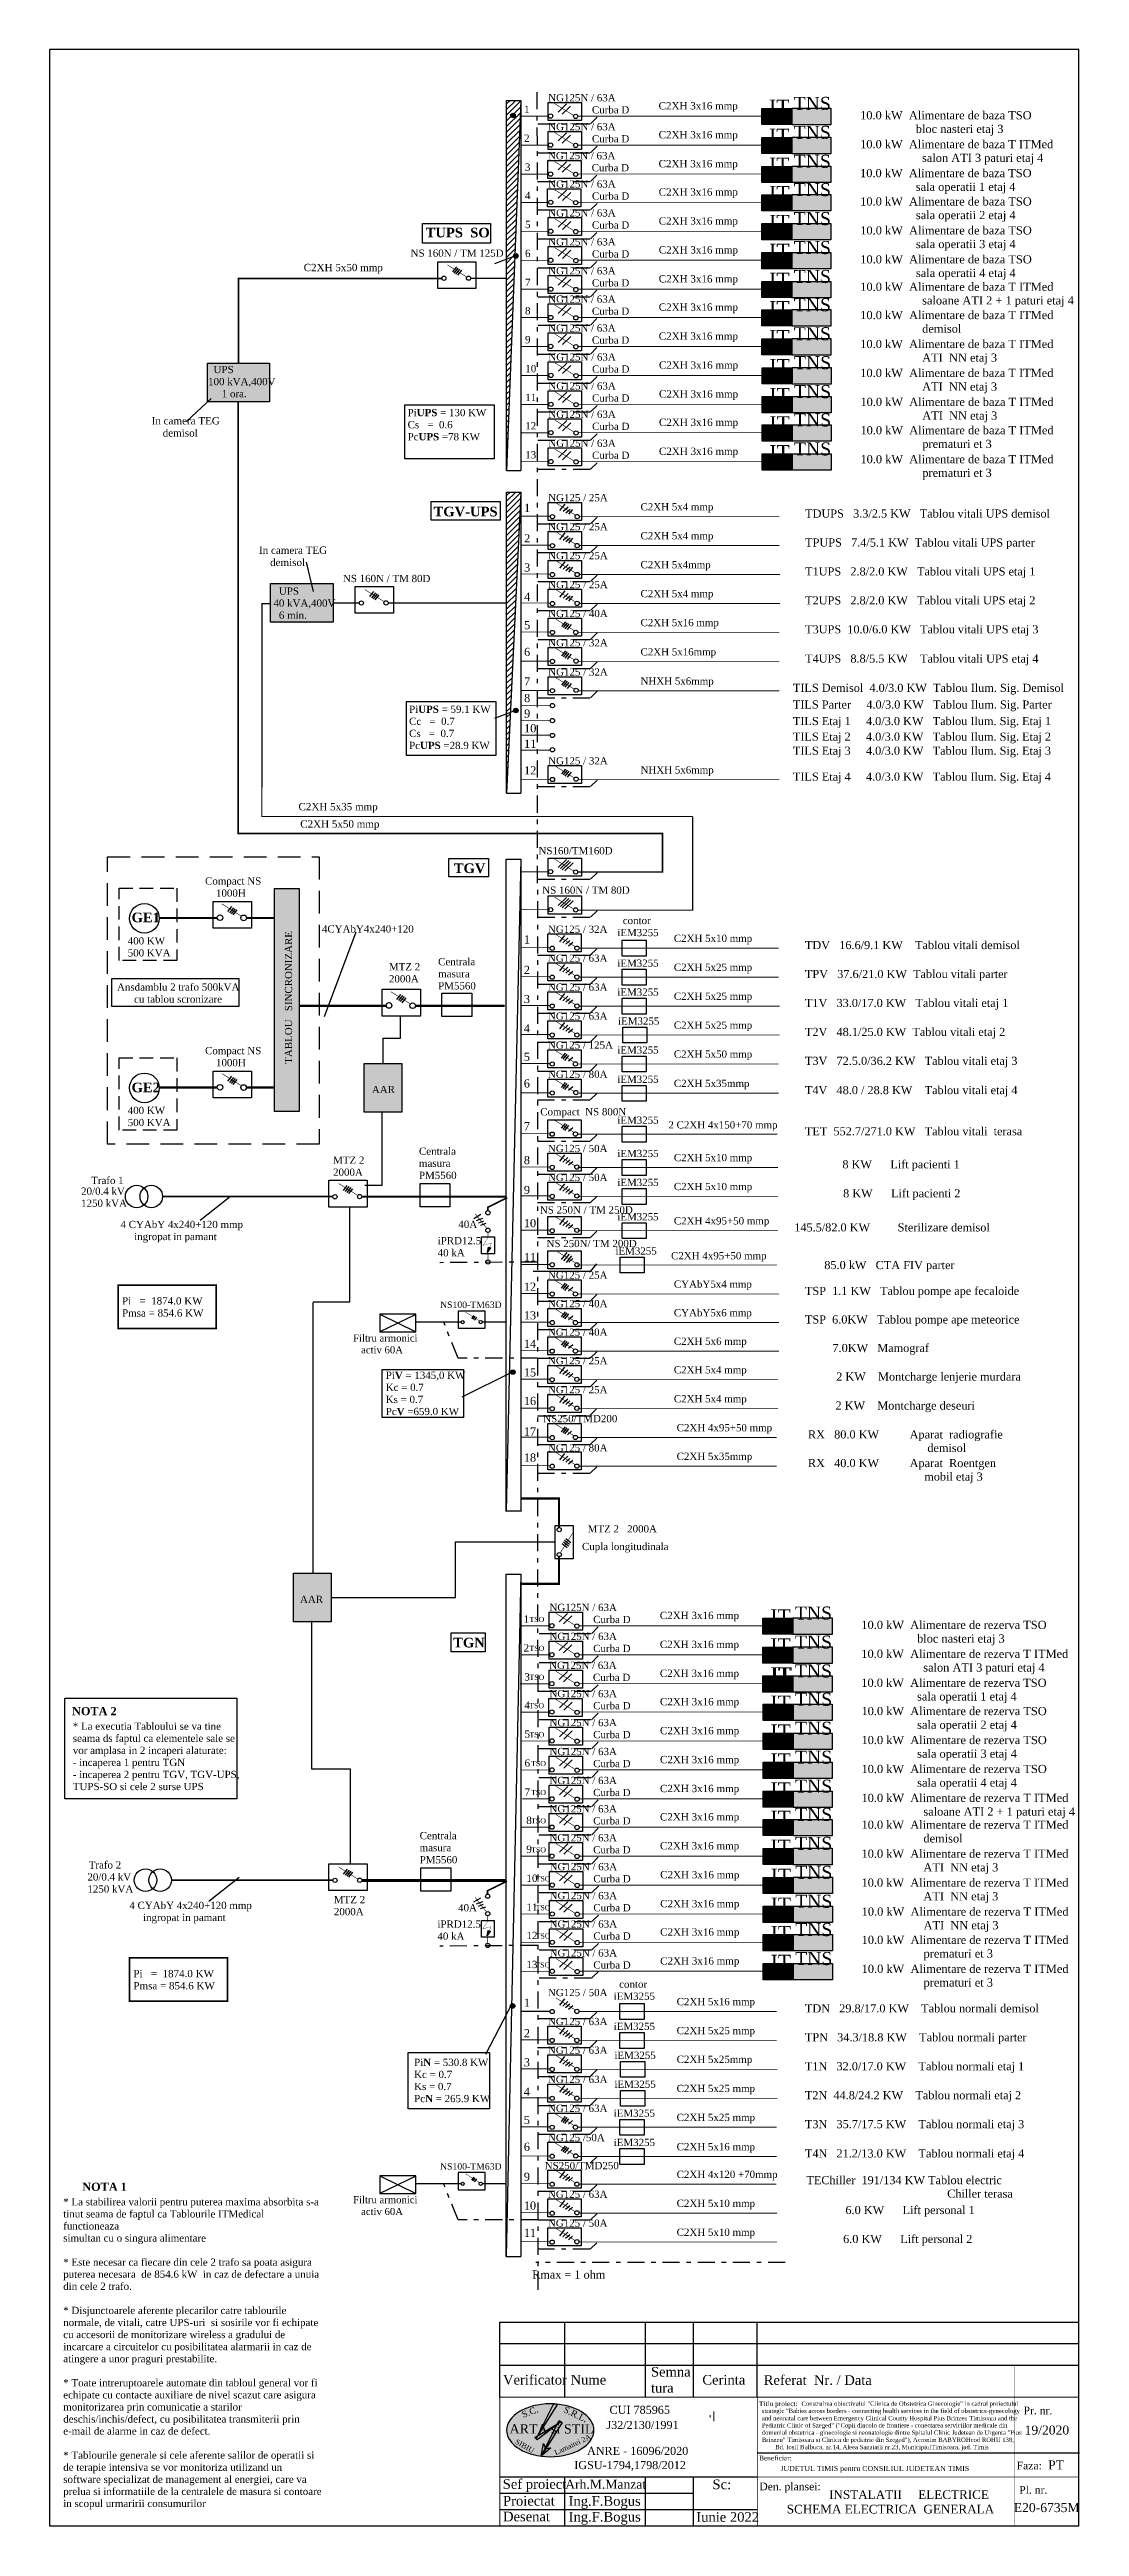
# Model space of a CAD drawing. Extents: x -12085 to 47, y -14993 to 123352.
# Drawn here: x 15.1 to 47.1, y -168.4 to -91.4 of the extents above.
import ezdxf

# ---------------------------------------------------------------- set-up
doc = ezdxf.new("R2010")
doc.units = 0
doc.header["$MEASUREMENT"] = 0
doc.linetypes.add('DASHED', pattern=[0.211667, 0.141111, -0.070556])
doc.linetypes.add('DOUBLE_DASHED', pattern=[1.093611, 0.529167, -0.211667, 0.141111, -0.211667])
doc.layers.add('Circuite', color=7, linetype='CONTINUOUS', lineweight=25)
doc.layers.add('IE0.1.7_t_0', color=7, linetype='CONTINUOUS', lineweight=25)
for name, color, linetype in [('circuite iluminat normal', 7, 'CONTINUOUS'), ('circuite prize normal', 7, 'CONTINUOUS'), ('ELECTRICAL', 7, 'CONTINUOUS'), ('Texte', 7, 'CONTINUOUS'), ('Z _ layout _ CARTUS', 7, 'CONTINUOUS')]:
    doc.layers.add(name, color=color, linetype=linetype)
doc.layers.add('Object_Pen_No__90', color=7, linetype='CONTINUOUS', lineweight=20, true_color=0xff4a04)
doc.layers.add('Slab_Pen_No__111', color=7, linetype='CONTINUOUS', lineweight=5, true_color=0x9e9e9e)
doc.styles.add('GENERATED_STYLE_1', font='arial.ttf')
doc.styles.add('GENERATED_STYLE_2', font='arial.ttf')

msp = doc.modelspace()

# ---------------------------------------------------------------- texts
at = {"layer": 'Circuite', "attachment_point": 1}
for s, insert, char_height, width in [('{\\fTimes New Roman|b0|i0|c0|p18;     \\H0.6x;   IT}', (35.563, -92.959), 0.7425, 25.06048), ('{\\fTimes New Roman|b0|i0|c0|p18;    \\H0.5x;    TNS}', (36.399, -92.873), 0.81, 27.3387), ('{\\fTimes New Roman|b0|i0|c0|p18;     \\H0.6x;   IT}', (35.563, -93.859), 0.7425, 25.06048), ('{\\fTimes New Roman|b0|i0|c0|p18;    \\H0.5x;    TNS}', (36.399, -93.773), 0.81, 27.3387), ('{\\fTimes New Roman|b0|i0|c0|p18;    \\H0.5x;    TNS}', (36.399, -94.673), 0.81, 27.3387), ('{\\fTimes New Roman|b0|i0|c0|p18;     \\H0.6x;   IT}', (35.562, -94.759), 0.7425, 25.06048), ('{\\fTimes New Roman|b0|i0|c0|p18;     \\H0.6x;   IT}', (35.566, -95.64), 0.7425, 25.06048), ('{\\fTimes New Roman|b0|i0|c0|p18;    \\H0.5x;    TNS}', (36.403, -95.554), 0.81, 27.3387), ('{\\fTimes New Roman|b0|i0|c0|p18;     \\H0.6x;   IT}', (35.567, -96.54), 0.7425, 25.06048), ('{\\fTimes New Roman|b0|i0|c0|p18;    \\H0.5x;    TNS}', (36.403, -96.454), 0.81, 27.3387), ('{\\fTimes New Roman|b0|i0|c0|p18;     \\H0.6x;   IT}', (35.568, -97.44), 0.7425, 25.06048), ('{\\fTimes New Roman|b0|i0|c0|p18;    \\H0.5x;    TNS}', (36.404, -97.354), 0.81, 27.3387), ('{\\fTimes New Roman|b0|i0|c0|p18;     \\H0.6x;   IT}', (35.568, -98.34), 0.7425, 25.06048), ('{\\fTimes New Roman|b0|i0|c0|p18;    \\H0.5x;    TNS}', (36.404, -98.254), 0.81, 27.3387), ('{\\fTimes New Roman|b0|i0|c0|p18;     \\H0.6x;   IT}', (35.568, -99.221), 0.7425, 25.06048), ('{\\fTimes New Roman|b0|i0|c0|p18;    \\H0.5x;    TNS}', (36.404, -99.134), 0.81, 27.3387), ('{\\fTimes New Roman|b0|i0|c0|p18;    \\H0.5x;    TNS}', (36.404, -100.034), 0.81, 27.3387), ('{\\fTimes New Roman|b0|i0|c0|p18;     \\H0.6x;   IT}', (35.568, -100.121), 0.7425, 25.06048), ('{\\fTimes New Roman|b0|i0|c0|p18;     \\H0.6x;   IT}', (35.573, -101.021), 0.7425, 25.06048), ('{\\fTimes New Roman|b0|i0|c0|p18;    \\H0.5x;    TNS}', (36.409, -100.934), 0.81, 27.3387), ('{\\fTimes New Roman|b0|i0|c0|p18;     \\H0.6x;   IT}', (35.573, -101.921), 0.7425, 25.06048), ('{\\fTimes New Roman|b0|i0|c0|p18;    \\H0.5x;    TNS}', (36.409, -101.834), 0.81, 27.3387), ('{\\fTimes New Roman|b0|i0|c0|p18;     \\H0.6x;   IT}', (35.573, -102.801), 0.7425, 25.06048), ('{\\fTimes New Roman|b0|i0|c0|p18;    \\H0.5x;    TNS}', (36.409, -102.715), 0.81, 27.3387), ('{\\fTimes New Roman|b0|i0|c0|p18;     \\H0.6x;   IT}', (35.573, -103.701), 0.7425, 25.06048), ('{\\fTimes New Roman|b0|i0|c0|p18;    \\H0.5x;    TNS}', (36.409, -103.615), 0.81, 27.3387), ('{\\fTimes New Roman|b0|i0|c0|p18;     \\H0.6x;   IT}', (35.601, -139.9), 0.7425, 25.06048), ('{\\fTimes New Roman|b0|i0|c0|p18;    \\H0.5x;    TNS}', (36.438, -139.813), 0.81, 27.3387), ('{\\fTimes New Roman|b0|i0|c0|p18;     \\H0.6x;   IT}', (35.601, -140.8), 0.7425, 25.06048), ('{\\fTimes New Roman|b0|i0|c0|p18;    \\H0.5x;    TNS}', (36.438, -140.713), 0.81, 27.3387), ('{\\fTimes New Roman|b0|i0|c0|p18;     \\H0.6x;   IT}', (35.601, -141.7), 0.7425, 25.06048), ('{\\fTimes New Roman|b0|i0|c0|p18;     \\H0.6x;   IT}', (35.639, -141.7), 0.7425, 25.06048), ('{\\fTimes New Roman|b0|i0|c0|p18;    \\H0.5x;    TNS}', (36.437, -141.613), 0.81, 27.3387), ('{\\fTimes New Roman|b0|i0|c0|p18;     \\H0.6x;   IT}', (35.605, -142.58), 0.7425, 25.06048), ('{\\fTimes New Roman|b0|i0|c0|p18;    \\H0.5x;    TNS}', (36.441, -142.494), 0.81, 27.3387), ('{\\fTimes New Roman|b0|i0|c0|p18;     \\H0.6x;   IT}', (35.606, -143.48), 0.7425, 25.06048), ('{\\fTimes New Roman|b0|i0|c0|p18;    \\H0.5x;    TNS}', (36.442, -143.394), 0.81, 27.3387), ('{\\fTimes New Roman|b0|i0|c0|p18;     \\H0.6x;   IT}', (35.606, -144.38), 0.7425, 25.06048), ('{\\fTimes New Roman|b0|i0|c0|p18;    \\H0.5x;    TNS}', (36.443, -144.294), 0.81, 27.3387), ('{\\fTimes New Roman|b0|i0|c0|p18;     \\H0.6x;   IT}', (35.606, -145.28), 0.7425, 25.06048), ('{\\fTimes New Roman|b0|i0|c0|p18;    \\H0.5x;    TNS}', (36.443, -145.194), 0.81, 27.3387), ('{\\fTimes New Roman|b0|i0|c0|p18;     \\H0.6x;   IT}', (35.606, -146.161), 0.7425, 25.06048), ('{\\fTimes New Roman|b0|i0|c0|p18;    \\H0.5x;    TNS}', (36.443, -146.074), 0.81, 27.3387), ('{\\fTimes New Roman|b0|i0|c0|p18;     \\H0.6x;   IT}', (35.606, -147.061), 0.7425, 25.06048), ('{\\fTimes New Roman|b0|i0|c0|p18;    \\H0.5x;    TNS}', (36.443, -146.974), 0.81, 27.3387), ('{\\fTimes New Roman|b0|i0|c0|p18;     \\H0.6x;   IT}', (35.612, -147.961), 0.7425, 25.06048), ('{\\fTimes New Roman|b0|i0|c0|p18;    \\H0.5x;    TNS}', (36.448, -147.874), 0.81, 27.3387), ('{\\fTimes New Roman|b0|i0|c0|p18;     \\H0.6x;   IT}', (35.612, -148.861), 0.7425, 25.06048), ('{\\fTimes New Roman|b0|i0|c0|p18;    \\H0.5x;    TNS}', (36.448, -148.774), 0.81, 27.3387), ('{\\fTimes New Roman|b0|i0|c0|p18;     \\H0.6x;   IT}', (35.612, -149.742), 0.7425, 25.06048), ('{\\fTimes New Roman|b0|i0|c0|p18;    \\H0.5x;    TNS}', (36.448, -149.655), 0.81, 27.3387), ('{\\fTimes New Roman|b0|i0|c0|p18;     \\H0.6x;   IT}', (35.612, -150.642), 0.7425, 25.06048), ('{\\fTimes New Roman|b0|i0|c0|p18;    \\H0.5x;    TNS}', (36.448, -150.555), 0.81, 27.3387)]:
    msp.add_mtext(s, dxfattribs=dict(at, insert=insert, char_height=char_height, width=width))
at = {"layer": 'Circuite', "color": 5, "linetype": 'Continuous', "char_height": 0.225015, "width": 3.27837, "attachment_point": 1}
for s, insert in [('{\\fTimes New Roman|b0|i0|c0|p18;Pi\\fTimes New Roman|b1|i0|c0|p18;UPS\\fTimes New Roman|b0|i0|c0|p18; = 130 KW\\PCs   =  0.6\\PPc\\fTimes New Roman|b1|i0|c0|p18;UPS\\fTimes New Roman|b0|i0|c0|p18; =78 KW}', (26.234, -102.576)), ('{\\fTimes New Roman|b0|i0|c0|p18;Pi\\fTimes New Roman|b1|i0|c0|p18;UPS\\fTimes New Roman|b0|i0|c0|p18; = 59.1 KW\\PCc   =  0.7\\PCs   =  0.7\\PPc\\fTimes New Roman|b1|i0|c0|p18;UPS\\fTimes New Roman|b0|i0|c0|p18; =28.9 KW}', (26.281, -111.8))]:
    msp.add_mtext(s, dxfattribs=dict(at, insert=insert))
at = {"layer": 'Circuite', "linetype": 'Continuous', "attachment_point": 1}
for s, insert, char_height, width in [('{\\fTimes New Roman|b0|i0|c0|p18;40A}', (27.811, -127.815), 0.22501, 0.72545), ('{\\fTimes New Roman|b0|i0|c0|p18;iPRD12.5\\P40 kA}', (27.169, -128.324), 0.22501, 2.00758), ('{\\fTimes New Roman|b0|i0|c0|p18;NS100-TM63D}', (27.243, -130.328), 0.2, 1.74668), ('{\\fTimes New Roman|b0|i0|c0|p18;Filtru armonici  \\P   activ 60A}', (24.539, -131.354), 0.22, 2.63213), ('{\\fTimes New Roman|b0|i0|c0|p18;\\C1;* La executia Tabloului se va tine seama ds faptul ca elementele sale se vor amplasa in 2 incaperi alaturate:\\P- incaperea 1 pentru TGN\\P- incaperea 2 pentru TGV, TGV-UPS, TUPS-SO si cele 2 surse UPS}', (15.826, -143.42), 0.225015, 5.24836), ('{\\fTimes New Roman|b0|i0|c0|p18;40A}', (27.803, -149.066), 0.22501, 0.72545), ('{\\fTimes New Roman|b0|i0|c0|p18;iPRD12.5\\P40 kA}', (27.161, -149.574), 0.22501, 2.00758), ('{\\fTimes New Roman|b0|i0|c0|p18;NS100-TM63D}', (27.242, -157.12), 0.2, 1.74668), ('{\\fTimes New Roman|b0|i0|c0|p18;* La stabilirea valorii pentru puterea maxima absorbita s-a tinut seama de faptul ca Tablourile ITMedical functioneaza\\Psimultan cu o singura alimentare\\P\\P* Este necesar ca fiecare din cele 2 trafo sa poata asigura puterea necesara  de 854.6 kW  in caz de defectare a unuia din cele 2 trafo.\\P\\P* Disjunctoarele aferente plecarilor catre tablourile normale, de vitali, catre UPS-uri  si sosirile vor fi echipate cu accesorii de monitorizare wireless a gradului de incarcare a circuitelor cu posibilitatea alarmarii in caz de atingere a unor praguri prestabilite. \\P\\P* Toate intreruptoarele automate din tabloul general vor fi echipate cu contacte auxiliare de nivel scazut care asigura monitorizarea prin comunicatie a starilor deschis/inchis/defect, cu posibilitatea transmiterii prin e-mail de alarme in caz de defect.\\P\\P* Tablourile generale si cele aferente salilor de operatii si de terapie intensiva se vor monitoriza utilizand un software specializat de management al energiei, care va prelua si informatiile de la centralele de masura si contoare in scopul urmaririi consumurilor}', (15.529, -158.209), 0.225015, 8.01632), ('{\\fTimes New Roman|b0|i0|c0|p18;Filtru armonici  \\P   activ 60A}', (24.539, -158.145), 0.22, 2.63213)]:
    msp.add_mtext(s, dxfattribs=dict(at, insert=insert, char_height=char_height, width=width))
at = {"layer": 'circuite prize normal', "linetype": 'Continuous', "insert": (38.63, -157.521), "char_height": 0.25202, "width": 17.17508, "attachment_point": 1}
msp.add_mtext('{\\fTimes New Roman|b0|i0|c0|p18;TEChiller  191/134 KW Tablou electric \\P                                              Chiller terasa}', dxfattribs=at)
at = {"layer": 'ELECTRICAL', "linetype": 'Continuous', "attachment_point": 1}
for s, insert, char_height, width in [('{\\fTimes New Roman|b0|i0|c0|p18;1}', (29.855, -93.144), 0.22748, 0.73338), ('{\\fTimes New Roman|b0|i0|c0|p18;NG125N / 63A\\P                Curba D}', (30.605, -92.787), 0.225, 62.98872), ('{\\fTimes New Roman|b0|i0|c0|p18;NG125N / 63A\\P                Curba D}', (30.605, -93.687), 0.225, 62.98872), ('{\\fTimes New Roman|b0|i0|c0|p18;2}', (29.855, -94.044), 0.22748, 0.73338), ('{\\fTimes New Roman|b0|i0|c0|p18;NG125N / 63A\\P                Curba D}', (30.597, -94.587), 0.225, 62.98872), ('{\\fTimes New Roman|b0|i0|c0|p18;3}', (29.88, -94.944), 0.22748, 0.73338), ('{\\fTimes New Roman|b0|i0|c0|p18;NG125N / 63A\\P                Curba D}', (30.605, -95.467), 0.225, 62.98872), ('{\\fTimes New Roman|b0|i0|c0|p18;4}', (29.879, -95.825), 0.22748, 0.73338), ('{\\fTimes New Roman|b1|i0|c0|p18;\\C5;TUPS  SO}', (26.796, -96.941), 0.3, 6.40415), ('{\\fTimes New Roman|b0|i0|c0|p18;5}', (29.884, -96.725), 0.22748, 0.73338), ('{\\fTimes New Roman|b0|i0|c0|p18;NG125N / 63A\\P                Curba D}', (30.605, -96.367), 0.225, 62.98872), ('{\\fTimes New Roman|b0|i0|c0|p18;  \\H1.1201x;NS 160N / TM 125D}', (26.175, -97.619), 0.20089, 6.40415), ('{\\fTimes New Roman|b0|i0|c0|p18;6}', (29.884, -97.625), 0.22748, 0.73338), ('{\\fTimes New Roman|b0|i0|c0|p18;NG125N / 63A\\P                Curba D}', (30.605, -97.267), 0.225, 62.98872), ('{\\fTimes New Roman|b0|i0|c0|p18;7}', (29.884, -98.525), 0.22748, 0.73338), ('{\\fTimes New Roman|b0|i0|c0|p18;NG125N / 63A\\P                Curba D}', (30.605, -98.167), 0.225, 62.98872), ('{\\fTimes New Roman|b0|i0|c0|p18;NG125N / 63A\\P                Curba D}', (30.605, -99.048), 0.225, 62.98872), ('{\\fTimes New Roman|b0|i0|c0|p18;8}', (29.884, -99.406), 0.22748, 0.73338), ('{\\fTimes New Roman|b0|i0|c0|p18;NG125N / 63A\\P                Curba D}', (30.605, -99.948), 0.225, 62.98872), ('{\\fTimes New Roman|b0|i0|c0|p18;9}', (29.884, -100.306), 0.22748, 0.73338), ('{\\fTimes New Roman|b0|i0|c0|p18;NG125N / 63A\\P                Curba D}', (30.61, -100.848), 0.225, 62.98872), ('{\\fTimes New Roman|b0|i0|c0|p18;  UPS\\P100 kVA,400V\\P     1 ora.}', (20.032, -101.237), 0.22501, 2.52485), ('{\\fTimes New Roman|b0|i0|c0|p18;10}', (29.89, -101.206), 0.22748, 0.73338), ('{\\fTimes New Roman|b0|i0|c0|p18;11}', (29.89, -102.106), 0.22748, 0.73338), ('{\\fTimes New Roman|b0|i0|c0|p18;NG125N / 63A\\P                Curba D}', (30.61, -101.748), 0.225, 62.98872), ('\\pt2.5022;{\\fTimes New Roman|b0|i0|c0|p18;In camera TEG \\P    demisol}', (18.278, -102.829), 0.22748, 6.40415), ('{\\fTimes New Roman|b0|i0|c0|p18;12}', (29.89, -102.986), 0.22748, 0.73338), ('{\\fTimes New Roman|b0|i0|c0|p18;NG125N / 63A\\P                Curba D}', (30.61, -102.628), 0.225, 62.98872), ('{\\fTimes New Roman|b0|i0|c0|p18;13}', (29.89, -103.886), 0.22748, 0.73338), ('{\\fTimes New Roman|b0|i0|c0|p18;NG125N / 63A\\P                Curba D}', (30.61, -103.528), 0.225, 62.98872), ('{\\fTimes New Roman|b0|i0|c0|p18;NG125 / 25A }', (30.605, -105.222), 0.225, 62.98872), ('{\\fTimes New Roman|b1|i0|c0|p18;\\C5;TGV-UPS}', (27.042, -105.616), 0.3, 6.40415), ('{\\fTimes New Roman|b0|i0|c0|p18;1}', (29.855, -105.527), 0.25275, 0.81487), ('\\pt6.525;{\\fTimes New Roman|b0|i0|c0|p18;NG125 / 25A }', (30.605, -106.123), 0.225, 62.98872), ('\\pt2.5022;{\\fTimes New Roman|b0|i0|c0|p18;In camera TEG \\P    demisol}', (21.615, -106.853), 0.22748, 6.40415), ('{\\fTimes New Roman|b0|i0|c0|p18;2}', (29.855, -106.473), 0.25275, 0.81487), ('{\\fTimes New Roman|b0|i0|c0|p18;NG125 / 25A }', (30.605, -107.023), 0.225, 62.98872), ('{\\fTimes New Roman|b0|i0|c0|p18;  \\H1.1201x;NS 160N / TM 80D}', (24.072, -107.734), 0.20089, 6.40415), ('{\\fTimes New Roman|b0|i0|c0|p18;3}', (29.855, -107.377), 0.25275, 0.81487), ('{\\fTimes New Roman|b0|i0|c0|p18;  UPS\\P40 kVA,400V\\P  6 min.}', (22.063, -108.125), 0.22501, 1.95916), ('{\\fTimes New Roman|b0|i0|c0|p18;4}', (29.855, -108.29), 0.25275, 0.81487), ('{\\fTimes New Roman|b0|i0|c0|p18;NG125 / 25A }', (30.605, -107.923), 0.225, 62.98872), ('{\\fTimes New Roman|b0|i0|c0|p18;5}', (29.855, -109.171), 0.25275, 0.81487), ('{\\fTimes New Roman|b0|i0|c0|p18;NG125 / 40A }', (30.605, -108.823), 0.225, 62.98872), ('{\\fTimes New Roman|b0|i0|c0|p18;6}', (29.855, -110.003), 0.25275, 0.81487), ('{\\fTimes New Roman|b0|i0|c0|p18;NG125 / 32A }', (30.605, -109.733), 0.225, 62.98872), ('{\\fTimes New Roman|b0|i0|c0|p18;NG125 / 32A }', (30.605, -110.642), 0.225, 62.98872), ('{\\fTimes New Roman|b0|i0|c0|p18;8}', (29.855, -111.438), 0.25275, 0.81487), ('{\\fTimes New Roman|b0|i0|c0|p18;7}', (29.855, -110.918), 0.25275, 0.81487), ('{\\fTimes New Roman|b0|i0|c0|p18;9}', (29.855, -111.92), 0.25275, 0.81487), ('{\\fTimes New Roman|b0|i0|c0|p18;10}', (29.855, -112.377), 0.25275, 0.81487), ('{\\fTimes New Roman|b0|i0|c0|p18;11}', (29.855, -112.86), 0.25275, 0.81487), ('{\\fTimes New Roman|b0|i0|c0|p18;12}', (29.855, -113.688), 0.25275, 0.81487), ('{\\fTimes New Roman|b0|i0|c0|p18;NG125 / 32A }', (30.605, -113.404), 0.225, 62.98872), ('{\\fTimes New Roman|b0|i0|c0|p18;NS160/TM160D}', (30.304, -116.199), 0.225, 62.98872), ('{\\fTimes New Roman|b1|i0|c0|p18;\\C1;TGV}', (27.67, -116.706), 0.3, 6.40415), ('{\\fTimes New Roman|b0|i0|c0|p18;  \\H1.1201x;NS 160N / TM 80D}', (30.268, -117.425), 0.20089, 6.40415), ('{\\fTimes New Roman|b1|i0|c0|p18;GE1}', (17.653, -118.236), 0.3, 0.78845), ('{\\fTimes New Roman|b0|i0|c0|p18;400 KW\\P500 KVA}', (17.534, -119), 0.22501, 1.39912), ('{\\fTimes New Roman|b0|i0|c0|p18;1}', (29.847, -118.945), 0.25275, 0.81487), ('{\\fTimes New Roman|b0|i0|c0|p18;NG125 / 32A }', (30.597, -118.64), 0.225, 62.98872), ('{\\fTimes New Roman|b0|i0|c0|p18;2}', (29.847, -119.891), 0.25275, 0.81487), ('\\pt6.525;{\\fTimes New Roman|b0|i0|c0|p18;NG125 / 63A }', (30.597, -119.541), 0.225, 62.98872), ('{\\fTimes New Roman|b0|i0|c0|p18;3}', (29.847, -120.795), 0.25275, 0.81487), ('{\\fTimes New Roman|b0|i0|c0|p18;NG125 / 63A }', (30.597, -120.441), 0.225, 62.98872), ('{\\fTimes New Roman|b0|i0|c0|p18;NG125 / 63A }', (30.597, -121.341), 0.225, 62.98872), ('{\\fTimes New Roman|b0|i0|c0|p18;4}', (29.847, -121.708), 0.25275, 0.81487), ('{\\fTimes New Roman|b0|i0|c0|p18;NG125 / 125A }', (30.597, -122.241), 0.225, 62.98872), ('{\\fTimes New Roman|b0|i0|c0|p18;5}', (29.847, -122.589), 0.25275, 0.81487), ('{\\fTimes New Roman|b0|i0|c0|p18;NG125 / 80A}', (30.597, -123.151), 0.225, 62.98872), ('{\\fTimes New Roman|b1|i0|c0|p18;GE2}', (17.653, -123.522), 0.3, 0.78845), ('\\fTimes New Roman|b0|i0|c0|p18;AAR', (25.124, -123.625), 0.22501, 0.72545), ('{\\fTimes New Roman|b0|i0|c0|p18;6}', (29.847, -123.421), 0.25275, 0.81487), ('{\\fTimes New Roman|b0|i0|c0|p18;400 KW\\P500 KVA}', (17.534, -124.274), 0.22501, 1.39912), ('{\\fTimes New Roman|b0|i0|c0|p18;7}', (29.847, -124.749), 0.25275, 0.81487), ('{\\fTimes New Roman|b0|i0|c0|p18;  Compact  NS 800N}', (30.188, -124.315), 0.22501, 9.53969), ('{\\fTimes New Roman|b0|i0|c0|p18;NG125 / 50A }', (30.597, -125.457), 0.225, 62.98872), ('{\\fTimes New Roman|b0|i0|c0|p18;8}', (29.847, -125.806), 0.25275, 0.81487), ('{\\fTimes New Roman|b0|i0|c0|p18;Trafo 1}', (16.396, -126.448), 0.22501, 9.53969), ('{\\fTimes New Roman|b0|i0|c0|p18;9}', (29.847, -126.732), 0.25275, 0.81487), ('{\\fTimes New Roman|b0|i0|c0|p18;NG125 / 50A }', (30.597, -126.357), 0.225, 62.98872), ('{\\fTimes New Roman|b0|i0|c0|p18;10}', (29.847, -127.764), 0.25275, 0.81487), ('{\\fTimes New Roman|b0|i0|c0|p18;  \\H1.1201x;NS 250N / TM 250D}', (30.194, -127.367), 0.20089, 6.40415), ('{\\fTimes New Roman|b0|i0|c0|p18;  NS 250N/ TM 200D}', (30.383, -128.412), 0.22495, 3.6997), ('{\\fTimes New Roman|b0|i0|c0|p18;      \\H1.12x; 145.5/82.0 KW         Sterilizare demisol}', (37.649, -127.897), 0.22501, 7.4268), ('{\\fTimes New Roman|b0|i0|c0|p18;11}', (29.847, -128.821), 0.25275, 0.81487), ('{\\fTimes New Roman|b0|i0|c0|p18;NG125 / 25A }', (30.597, -129.394), 0.225, 62.98872), ('{\\fTimes New Roman|b0|i0|c0|p18;Pi   =  1874.0 KW\\PPmsa = 854.6 KW}', (17.355, -130.194), 0.22681, 2.89763), ('{\\fTimes New Roman|b0|i0|c0|p18;13}', (29.847, -130.63), 0.25275, 0.81487), ('{\\fTimes New Roman|b0|i0|c0|p18;NG125 / 40A }', (30.597, -130.281), 0.225, 62.98872), ('{\\fTimes New Roman|b0|i0|c0|p18;14}', (29.847, -131.517), 0.25275, 0.81487), ('{\\fTimes New Roman|b0|i0|c0|p18;NG125 / 40A }', (30.597, -131.169), 0.225, 62.98872), ('{\\fTimes New Roman|b0|i0|c0|p18;15}', (29.847, -132.405), 0.25275, 0.81487), ('{\\fTimes New Roman|b0|i0|c0|p18;NG125 / 25A }', (30.597, -132.056), 0.225, 62.98872), ('{\\fTimes New Roman|b0|i0|c0|p18;\\C1;Pi\\fTimes New Roman|b1|i0|c0|p18;V\\fTimes New Roman|b0|i0|c0|p18; = 1345,0 KW\\PKc = 0.7\\PKs = 0.7\\PPc\\fTimes New Roman|b1|i0|c0|p18;V\\fTimes New Roman|b0|i0|c0|p18; =659.0 KW}', (25.554, -132.509), 0.225015, 3.27837), ('{\\fTimes New Roman|b0|i0|c0|p18;NG125 / 25A }', (30.597, -132.956), 0.225, 62.98872), ('{\\fTimes New Roman|b0|i0|c0|p18;16}', (29.847, -133.293), 0.25275, 0.81487), ('{\\fTimes New Roman|b0|i0|c0|p18;NS250/TMD200}', (30.45, -133.857), 0.225, 62.98872), ('{\\fTimes New Roman|b0|i0|c0|p18;17}', (29.847, -134.244), 0.25275, 0.81487), ('{\\fTimes New Roman|b0|i0|c0|p18;NG125 / 80A }', (30.597, -134.766), 0.225, 62.98872), ('{\\fTimes New Roman|b0|i0|c0|p18;18}', (29.847, -135.054), 0.25275, 0.81487), ('\\fTimes New Roman|b0|i0|c0|p18;AAR', (22.889, -139.475), 0.22501, 0.72545), ('{\\fTimes New Roman|b0|i0|c0|p18;1}', (29.84, -140.085), 0.22748, 0.73338), ('{\\fTimes New Roman|b0|i0|c0|p18;TSO}', (30.022, -140.134), 0.16, 0.73338), ('{\\fTimes New Roman|b0|i0|c0|p18;NG125N / 63A\\P                Curba D}', (30.644, -139.727), 0.225, 62.98872), ('{\\fTimes New Roman|b1|i0|c0|p18;\\C7;TGN}', (27.651, -140.784), 0.3, 6.40415), ('{\\fTimes New Roman|b0|i0|c0|p18;NG125N / 63A\\P                Curba D}', (30.644, -140.627), 0.225, 62.98872), ('{\\fTimes New Roman|b0|i0|c0|p18;2}', (29.84, -140.985), 0.22748, 0.73338), ('{\\fTimes New Roman|b0|i0|c0|p18;TSO}', (30.022, -141.034), 0.16, 0.73338), ('{\\fTimes New Roman|b0|i0|c0|p18;NG125N / 63A\\P                Curba D}', (30.636, -141.527), 0.225, 62.98872), ('{\\fTimes New Roman|b0|i0|c0|p18;3}', (29.865, -141.885), 0.22748, 0.73338), ('{\\fTimes New Roman|b0|i0|c0|p18;TSO}', (30.022, -141.934), 0.16, 0.73338), ('{\\fTimes New Roman|b0|i0|c0|p18;NG125N / 63A\\P                Curba D}', (30.644, -142.407), 0.225, 62.98872), ('{\\fTimes New Roman|b0|i0|c0|p18;4}', (29.864, -142.765), 0.22748, 0.73338), ('{\\fTimes New Roman|b0|i0|c0|p18;TSO}', (30.015, -142.815), 0.16, 0.73338), ('{\\fTimes New Roman|b0|i0|c0|p18;5}', (29.868, -143.665), 0.22748, 0.73338), ('{\\fTimes New Roman|b0|i0|c0|p18;TSO}', (30.022, -143.715), 0.16, 0.73338), ('{\\fTimes New Roman|b0|i0|c0|p18;NG125N / 63A\\P                Curba D}', (30.644, -143.307), 0.225, 62.98872), ('{\\fTimes New Roman|b0|i0|c0|p18;6}', (29.869, -144.565), 0.22748, 0.73338), ('{\\fTimes New Roman|b0|i0|c0|p18;TSO}', (30.074, -144.615), 0.16, 0.73338), ('{\\fTimes New Roman|b0|i0|c0|p18;NG125N / 63A\\P                Curba D}', (30.644, -144.207), 0.225, 62.98872), ('{\\fTimes New Roman|b0|i0|c0|p18;7}', (29.869, -145.465), 0.22748, 0.73338), ('{\\fTimes New Roman|b0|i0|c0|p18;TSO}', (30.074, -145.515), 0.16, 0.73338), ('{\\fTimes New Roman|b0|i0|c0|p18;NG125N / 63A\\P                Curba D}', (30.644, -145.107), 0.225, 62.98872), ('{\\fTimes New Roman|b0|i0|c0|p18;NG125N / 63A\\P                Curba D}', (30.644, -145.988), 0.225, 62.98872), ('{\\fTimes New Roman|b0|i0|c0|p18;8}', (29.923, -146.346), 0.22748, 0.73338), ('{\\fTimes New Roman|b0|i0|c0|p18;TSO}', (30.074, -146.395), 0.16, 0.73338), ('{\\fTimes New Roman|b0|i0|c0|p18;NG125N / 63A\\P                Curba D}', (30.644, -146.888), 0.225, 62.98872), ('{\\fTimes New Roman|b0|i0|c0|p18;Trafo 2}', (16.32, -147.733), 0.22501, 9.53969), ('{\\fTimes New Roman|b0|i0|c0|p18;9}', (29.923, -147.246), 0.22748, 0.73338), ('{\\fTimes New Roman|b0|i0|c0|p18;TSO}', (30.074, -147.295), 0.16, 0.73338), ('{\\fTimes New Roman|b0|i0|c0|p18;NG125N / 63A\\P                Curba D}', (30.649, -147.788), 0.225, 62.98872), ('{\\fTimes New Roman|b0|i0|c0|p18;10}', (29.928, -148.146), 0.22748, 0.73338), ('{\\fTimes New Roman|b0|i0|c0|p18;TSO}', (30.214, -148.195), 0.16, 0.73338), ('{\\fTimes New Roman|b0|i0|c0|p18;11}', (29.928, -149.046), 0.22748, 0.73338), ('{\\fTimes New Roman|b0|i0|c0|p18;TSO}', (30.214, -149.095), 0.16, 0.73338), ('{\\fTimes New Roman|b0|i0|c0|p18;NG125N / 63A\\P                Curba D}', (30.649, -148.688), 0.225, 62.98872), ('{\\fTimes New Roman|b0|i0|c0|p18;12}', (29.928, -149.927), 0.22748, 0.73338), ('{\\fTimes New Roman|b0|i0|c0|p18;TSO}', (30.214, -149.976), 0.16, 0.73338), ('{\\fTimes New Roman|b0|i0|c0|p18;NG125N / 63A\\P                Curba D}', (30.649, -149.569), 0.225, 62.98872), ('{\\fTimes New Roman|b0|i0|c0|p18;13}', (29.928, -150.827), 0.22748, 0.73338), ('{\\fTimes New Roman|b0|i0|c0|p18;TSO}', (30.207, -150.876), 0.16, 0.73338), ('{\\fTimes New Roman|b0|i0|c0|p18;NG125N / 63A\\P                Curba D}', (30.649, -150.469), 0.225, 62.98872), ('{\\fTimes New Roman|b0|i0|c0|p18;Pi   =  1874.0 KW\\PPmsa = 854.6 KW}', (17.709, -151.111), 0.22681, 2.89763), ('{\\fTimes New Roman|b0|i0|c0|p18;NG125 / 50A }', (30.597, -151.702), 0.225, 62.98872), ('{\\fTimes New Roman|b0|i0|c0|p18;1}', (29.847, -152.006), 0.25275, 0.81487), ('{\\fTimes New Roman|b0|i0|c0|p18;2}', (29.847, -152.952), 0.25275, 0.81487), ('\\pt6.525;{\\fTimes New Roman|b0|i0|c0|p18;NG125 / 63A }', (30.597, -152.602), 0.225, 62.98872), ('{\\fTimes New Roman|b0|i0|c0|p18;Pi\\fTimes New Roman|b1|i0|c0|p18;N\\fTimes New Roman|b0|i0|c0|p18; = 530.8 KW\\PKc = 0.7\\PKs = 0.7\\PPc\\fTimes New Roman|b1|i0|c0|p18;N\\fTimes New Roman|b0|i0|c0|p18; = 265.9 KW}', (26.437, -153.872), 0.225015, 3.27837), ('{\\fTimes New Roman|b0|i0|c0|p18;3}', (29.847, -153.856), 0.25275, 0.81487), ('{\\fTimes New Roman|b0|i0|c0|p18;NG125 / 63A }', (30.597, -153.495), 0.225, 62.98872), ('{\\fTimes New Roman|b0|i0|c0|p18;4}', (29.847, -154.769), 0.25275, 0.81487), ('{\\fTimes New Roman|b0|i0|c0|p18;NG125 / 63A }', (30.597, -154.402), 0.225, 62.98872), ('{\\fTimes New Roman|b0|i0|c0|p18;NG125 / 63A }', (30.597, -155.302), 0.225, 62.98872), ('{\\fTimes New Roman|b0|i0|c0|p18;5}', (29.847, -155.65), 0.25275, 0.81487), ('{\\fTimes New Roman|b0|i0|c0|p18;NG125 /50A }', (30.597, -156.212), 0.225, 62.98872), ('{\\fTimes New Roman|b0|i0|c0|p18;6}', (29.847, -156.482), 0.25275, 0.81487), ('{\\fTimes New Roman|b0|i0|c0|p18;NS250/TMD250}', (30.497, -157.083), 0.225, 62.98872), ('{\\fTimes New Roman|b0|i0|c0|p18;9}', (29.846, -157.415), 0.25275, 0.81487), ('{\\fTimes New Roman|b0|i0|c0|p18;10}', (29.846, -158.311), 0.25275, 0.81487), ('{\\fTimes New Roman|b0|i0|c0|p18;NG125 / 63A }', (30.597, -157.973), 0.225, 62.98872), ('{\\fTimes New Roman|b0|i0|c0|p18;11}', (29.846, -159.161), 0.25275, 0.81487), ('{\\fTimes New Roman|b0|i0|c0|p18;NG125 / 50A }', (30.597, -158.873), 0.225, 62.98872)]:
    msp.add_mtext(s, dxfattribs=dict(at, insert=insert, char_height=char_height, width=width))
at = {"layer": 'ELECTRICAL', "linetype": 'DOUBLE_DASHED', "attachment_point": 1}
for s, insert, char_height, width in [('{\\fTimes New Roman|b0|i0|c0|p18;C2XH 3x16 mmp}', (34.037, -93.035), 0.22748, 5.06517), ('{\\fTimes New Roman|b0|i0|c0|p18;C2XH 3x16 mmp}', (34.037, -93.935), 0.22748, 5.06517), ('{\\fTimes New Roman|b0|i0|c0|p18;         10.0 kW  Alimentare de baza TSO \\P                           bloc nasteri etaj 3}', (39.435, -93.315), 0.25477, 15.39932), ('{\\fTimes New Roman|b0|i0|c0|p18;         10.0 kW  Alimentare de baza T ITMed\\P                             salon ATI 3 paturi etaj 4}', (39.435, -94.215), 0.25477, 15.39932), ('{\\fTimes New Roman|b0|i0|c0|p18;C2XH 3x16 mmp}', (34.036, -94.835), 0.22748, 5.06517), ('{\\fTimes New Roman|b0|i0|c0|p18;         10.0 kW  Alimentare de baza TSO \\P                           sala operatii 1 etaj 4}', (39.434, -95.115), 0.25477, 15.39932), ('{\\fTimes New Roman|b0|i0|c0|p18;C2XH 3x16 mmp}', (34.04, -95.715), 0.22748, 5.06517), ('{\\fTimes New Roman|b0|i0|c0|p18;         10.0 kW  Alimentare de baza TSO \\P                           sala operatii 2 etaj 4}', (39.438, -95.995), 0.25477, 15.39932), ('{\\fTimes New Roman|b0|i0|c0|p18;C2XH 3x16 mmp}', (34.041, -96.615), 0.22748, 5.06517), ('{\\fTimes New Roman|b0|i0|c0|p18;         10.0 kW  Alimentare de baza TSO \\P                           sala operatii 3 etaj 4}', (39.439, -96.895), 0.25477, 15.39932), ('{\\fTimes New Roman|b0|i0|c0|p18;C2XH 3x16 mmp}', (34.042, -97.515), 0.22748, 5.06517), ('{\\fTimes New Roman|b0|i0|c0|p18;         10.0 kW  Alimentare de baza TSO \\P                           sala operatii 4 etaj 4}', (39.44, -97.795), 0.25477, 15.39932), ('{\\fTimes New Roman|b0|i0|c0|p18;C2XH 5x50 mmp}', (23.004, -98.064), 0.22748, 5.06517), ('{\\fTimes New Roman|b0|i0|c0|p18;C2XH 3x16 mmp}', (34.042, -98.415), 0.22748, 5.06517), ('{\\fTimes New Roman|b0|i0|c0|p18;C2XH 3x16 mmp}', (34.042, -99.296), 0.22748, 5.06517), ('{\\fTimes New Roman|b0|i0|c0|p18;         10.0 kW  Alimentare de baza T ITMed\\P                             saloane ATI 2 + 1 paturi etaj 4}', (39.44, -98.648), 0.25477, 15.39932), ('{\\fTimes New Roman|b0|i0|c0|p18;         10.0 kW  Alimentare de baza T ITMed\\P                             demisol}', (39.44, -99.528), 0.25477, 15.39932), ('{\\fTimes New Roman|b0|i0|c0|p18;C2XH 3x16 mmp}', (34.042, -100.196), 0.22748, 5.06517), ('{\\fTimes New Roman|b0|i0|c0|p18;         10.0 kW  Alimentare de baza T ITMed\\P                             ATI  NN etaj 3}', (39.44, -100.428), 0.25477, 15.39932), ('{\\fTimes New Roman|b0|i0|c0|p18;C2XH 3x16 mmp}', (34.047, -101.096), 0.22748, 5.06517), ('{\\fTimes New Roman|b0|i0|c0|p18;         10.0 kW  Alimentare de baza T ITMed\\P                             ATI  NN etaj 3}', (39.44, -101.328), 0.25477, 15.39932), ('{\\fTimes New Roman|b0|i0|c0|p18;C2XH 3x16 mmp}', (34.047, -101.996), 0.22748, 5.06517), ('{\\fTimes New Roman|b0|i0|c0|p18;         10.0 kW  Alimentare de baza T ITMed\\P                             ATI  NN etaj 3}', (39.445, -102.228), 0.25477, 15.39932), ('{\\fTimes New Roman|b0|i0|c0|p18;C2XH 3x16 mmp}', (34.047, -102.877), 0.22748, 5.06517), ('{\\fTimes New Roman|b0|i0|c0|p18;         10.0 kW  Alimentare de baza T ITMed\\P                             prematuri et 3}', (39.445, -103.109), 0.25477, 15.39932), ('{\\fTimes New Roman|b0|i0|c0|p18;C2XH 3x16 mmp}', (34.047, -103.777), 0.22748, 5.06517), ('{\\fTimes New Roman|b0|i0|c0|p18;         10.0 kW  Alimentare de baza T ITMed\\P                             prematuri et 3}', (39.445, -104.009), 0.25477, 15.39932), ('\\pt3.1502;{\\fTimes New Roman|b0|i0|c0|p18;C2XH 5x4 mmp}', (33.475, -105.505), 0.22501, 5.01036), ('{\\fTimes New Roman|b0|i0|c0|p18;     TDUPS   3.3/2.5 KW   Tablou vitali UPS demisol}', (38.116, -105.701), 0.25202, 15.23268), ('{\\fTimes New Roman|b0|i0|c0|p18;C2XH 5x4 mmp}', (33.475, -106.405), 0.22501, 5.01036), ('{\\fTimes New Roman|b0|i0|c0|p18;     TPUPS   7.4/5.1 KW  Tablou vitali UPS parter}', (38.116, -106.601), 0.25202, 15.23268), ('{\\fTimes New Roman|b0|i0|c0|p18;C2XH 5x4mmp}', (33.475, -107.305), 0.22501, 5.01036), ('{\\fTimes New Roman|b0|i0|c0|p18;     T1UPS   2.8/2.0 KW   Tablou vitali UPS etaj 1}', (38.116, -107.501), 0.25202, 15.23268), ('{\\fTimes New Roman|b0|i0|c0|p18;C2XH 5x4 mmp}', (33.475, -108.205), 0.22501, 5.01036), ('\\pt3.0242;{\\fTimes New Roman|b0|i0|c0|p18;     T2UPS   2.8/2.0 KW   Tablou vitali UPS etaj 2}', (38.116, -108.401), 0.25202, 15.23268), ('{\\fTimes New Roman|b0|i0|c0|p18;C2XH 5x16 mmp}', (33.475, -109.105), 0.22501, 5.01036), ('{\\fTimes New Roman|b0|i0|c0|p18;     T3UPS  10.0/6.0 KW   Tablou vitali UPS etaj 3}', (38.116, -109.301), 0.25202, 15.23268), ('{\\fTimes New Roman|b0|i0|c0|p18;C2XH 5x16mmp}', (33.475, -110.015), 0.22501, 5.01036), ('{\\fTimes New Roman|b0|i0|c0|p18;     T4UPS   8.8/5.5 KW    Tablou vitali UPS etaj 4}', (38.116, -110.211), 0.25202, 15.23268), ('{\\fTimes New Roman|b0|i0|c0|p18;NHXH 5x6mmp}', (33.475, -110.925), 0.22501, 5.01036), ('{\\fTimes New Roman|b0|i0|c0|p18; TILS Demisol  4.0/3.0 KW  Tablou Ilum. Sig. Demisol}', (38.116, -111.121), 0.25202, 15.23268), ('{\\fTimes New Roman|b0|i0|c0|p18; TILS Parter     4.0/3.0 KW   Tablou Ilum. Sig. Parter}', (38.116, -111.64), 0.25202, 15.23268), ('{\\fTimes New Roman|b0|i0|c0|p18; TILS Etaj 1     4.0/3.0 KW   Tablou Ilum. Sig. Etaj 1}', (38.116, -112.154), 0.25202, 15.23268), ('{\\fTimes New Roman|b0|i0|c0|p18; TILS Etaj 2     4.0/3.0 KW   Tablou Ilum. Sig. Etaj 2}', (38.116, -112.638), 0.25202, 15.23268), ('{\\fTimes New Roman|b0|i0|c0|p18; TILS Etaj 3     4.0/3.0 KW   Tablou Ilum. Sig. Etaj 3}', (38.116, -113.075), 0.25202, 15.23268), ('{\\fTimes New Roman|b0|i0|c0|p18;NHXH 5x6mmp}', (33.475, -113.686), 0.22501, 5.01036), ('{\\fTimes New Roman|b0|i0|c0|p18; TILS Etaj 4     4.0/3.0 KW   Tablou Ilum. Sig. Etaj 4}', (38.116, -113.882), 0.25202, 15.23268), ('{\\fTimes New Roman|b0|i0|c0|p18;C2XH 5x35 mmp}', (22.842, -114.828), 0.22748, 5.06517), ('{\\fTimes New Roman|b0|i0|c0|p18;C2XH 5x50 mmp}', (22.896, -115.367), 0.22748, 5.06517), ('{\\fTimes New Roman|b0|i0|c0|p18;4CYAbY4x240+120 }', (23.571, -118.631), 0.22501, 3.85426), ('\\pt3.1502;{\\fTimes New Roman|b0|i0|c0|p18;C2XH 5x10 mmp}', (34.511, -118.923), 0.22501, 5.01036), ('{\\fTimes New Roman|b0|i0|c0|p18;     TDV   16.6/9.1 KW    Tablou vitali demisol}', (38.109, -119.119), 0.25202, 15.23268), ('{\\fTimes New Roman|b0|i0|c0|p18;C2XH 5x25 mmp}', (34.511, -119.823), 0.22501, 5.01036), ('\\A1;{\\fTimes New Roman|b0|i0|c0|p18;     TPV   37.6/21\\H1x;.0 KW  Tablou vitali parter}', (38.109, -120.019), 0.25202, 15.23268), ('\\pi0.070882;{\\fTimes New Roman|b0|i0|c0|p18;Ansdamblu 2 trafo 500kVA \\P\\pi0.59992;cu tablou scronizare}', (17.13, -120.437), 0.22501, 3.85426), ('{\\fTimes New Roman|b0|i0|c0|p18;C2XH 5x25 mmp}', (34.511, -120.723), 0.22501, 5.01036), ('{\\fTimes New Roman|b0|i0|c0|p18;     T1V   33.0/17.0 KW   Tablou vitali etaj 1}', (38.109, -120.919), 0.25202, 15.23268), ('{\\fTimes New Roman|b0|i0|c0|p18;C2XH 5x25 mmp}', (34.511, -121.623), 0.22501, 5.01036), ('\\pt3.0242;{\\fTimes New Roman|b0|i0|c0|p18;     T2V   48.1/25.0 KW  Tablou vitali etaj 2}', (38.109, -121.819), 0.25202, 15.23268), ('{\\fTimes New Roman|b0|i0|c0|p18;C2XH 5x50 mmp}', (34.511, -122.523), 0.22501, 5.01036), ('{\\fTimes New Roman|b0|i0|c0|p18;     T3V   72.5.0/36.2 KW   Tablou vitali etaj 3}', (38.109, -122.719), 0.25202, 15.23268), ('{\\fTimes New Roman|b0|i0|c0|p18;C2XH 5x35mmp}', (34.511, -123.433), 0.22501, 5.01036), ('\\A1;{\\fTimes New Roman|b0|i0|c0|p18;     T4V   48.0 / 28.8 KW    Tablou vitali etaj 4}', (38.109, -123.629), 0.25202, 15.23268), ('{\\fTimes New Roman|b0|i0|c0|p18;2 C2XH 4x150+70 mmp}', (34.341, -124.723), 0.22501, 5.01036), ('{\\fTimes New Roman|b0|i0|c0|p18;     TET  552.7/271.0 KW   Tablou vitali  terasa}', (38.109, -124.909), 0.25202, 15.23268), ('{\\fTimes New Roman|b0|i0|c0|p18;C2XH 5x10 mmp}', (34.511, -125.74), 0.22501, 5.01036), ('{\\fTimes New Roman|b0|i0|c0|p18;                 8 KW      Lift pacienti 1}', (38.132, -125.936), 0.25202, 15.23268), ('{\\fTimes New Roman|b0|i0|c0|p18;C2XH 5x10 mmp}', (34.511, -126.64), 0.22501, 5.01036), ('{\\fTimes New Roman|b0|i0|c0|p18;                 8 KW      Lift pacienti 2}', (38.155, -126.836), 0.25202, 15.23268), ('{\\fTimes New Roman|b0|i0|c0|p18;4 CYAbY 4x240+120 mmp\\P     ingropat in pamant}', (17.309, -127.82), 0.22501, 5.01036), ('{\\fTimes New Roman|b0|i0|c0|p18;C2XH 4x95+50 mmp}', (34.511, -127.707), 0.22501, 5.01036), ('{\\fTimes New Roman|b0|i0|c0|p18;C2XH 4x95+50 mmp}', (34.425, -128.791), 0.22495, 6.0647), ('{\\fTimes New Roman|b0|i0|c0|p18;         \\H1.12x; 85.0 kW   CTA FIV parter}', (38.328, -129.068), 0.22501, 15.22822), ('{\\fTimes New Roman|b0|i0|c0|p18;C2XH 5x4 mmp}', (34.511, -132.339), 0.22501, 5.01036), ('{\\fTimes New Roman|b0|i0|c0|p18;C2XH 5x4 mmp}', (34.511, -133.239), 0.22501, 5.01036), ('{\\fTimes New Roman|b0|i0|c0|p18;               2 KW    Montcharge lenjerie murdara}', (38.132, -132.535), 0.25202, 15.23268), ('{\\fTimes New Roman|b0|i0|c0|p18;               2 KW    Montcharge deseuri}', (38.109, -133.435), 0.25202, 15.23268), ('{\\fTimes New Roman|b0|i0|c0|p18;C2XH 4x95+50 mmp}', (34.598, -134.139), 0.22501, 5.01036), ('{\\fTimes New Roman|b0|i0|c0|p18;      RX   80.0 KW          Aparat  radiografie\\P                                             demisol}', (38.109, -134.335), 0.25202, 15.23268), ('{\\fTimes New Roman|b0|i0|c0|p18;C2XH 5x35mmp}', (34.598, -135.029), 0.22501, 5.01036), ('{\\fTimes New Roman|b0|i0|c0|p18;      RX   40.0 KW          Aparat  Roentgen \\P                                            mobil etaj 3}', (38.109, -135.225), 0.25202, 15.23268), ('{\\fTimes New Roman|b0|i0|c0|p18;C2XH 3x16 mmp}', (34.075, -139.975), 0.22748, 5.06517), ('{\\fTimes New Roman|b0|i0|c0|p18;C2XH 3x16 mmp}', (34.075, -140.875), 0.22748, 5.06517), ('{\\fTimes New Roman|b0|i0|c0|p18;         10.0 kW  Alimentare de rezerva TSO \\P                           bloc nasteri etaj 3}', (39.474, -140.255), 0.25477, 15.39932), ('{\\fTimes New Roman|b0|i0|c0|p18;         10.0 kW  Alimentare de rezerva T ITMed\\P                             salon ATI 3 paturi etaj 4}', (39.474, -141.155), 0.25477, 15.39932), ('{\\fTimes New Roman|b0|i0|c0|p18;C2XH 3x16 mmp}', (34.075, -141.775), 0.22748, 5.06517), ('{\\fTimes New Roman|b0|i0|c0|p18;         10.0 kW  Alimentare de rezerva TSO \\P                           sala operatii 1 etaj 4}', (39.473, -142.055), 0.25477, 15.39932), ('{\\fTimes New Roman|b1|i0|c0|p18;\\C1;NOTA 2}', (15.804, -142.939), 0.25202, 15.23268), ('{\\fTimes New Roman|b0|i0|c0|p18;C2XH 3x16 mmp}', (34.079, -142.656), 0.22748, 5.06517), ('{\\fTimes New Roman|b0|i0|c0|p18;         10.0 kW  Alimentare de rezerva TSO \\P                           sala operatii 2 etaj 4}', (39.477, -142.935), 0.25477, 15.39932), ('{\\fTimes New Roman|b0|i0|c0|p18;C2XH 3x16 mmp}', (34.08, -143.556), 0.22748, 5.06517), ('{\\fTimes New Roman|b0|i0|c0|p18;         10.0 kW  Alimentare de rezerva TSO \\P                           sala operatii 3 etaj 4}', (39.478, -143.835), 0.25477, 15.39932), ('{\\fTimes New Roman|b0|i0|c0|p18;C2XH 3x16 mmp}', (34.08, -144.456), 0.22748, 5.06517), ('{\\fTimes New Roman|b0|i0|c0|p18;         10.0 kW  Alimentare de rezerva TSO \\P                           sala operatii 4 etaj 4}', (39.478, -144.735), 0.25477, 15.39932), ('{\\fTimes New Roman|b0|i0|c0|p18;C2XH 3x16 mmp}', (34.08, -145.356), 0.22748, 5.06517), ('{\\fTimes New Roman|b0|i0|c0|p18;C2XH 3x16 mmp}', (34.08, -146.236), 0.22748, 5.06517), ('{\\fTimes New Roman|b0|i0|c0|p18;         10.0 kW  Alimentare de rezerva T ITMed\\P                             saloane ATI 2 + 1 paturi etaj 4}', (39.478, -145.635), 0.25477, 15.39932), ('{\\fTimes New Roman|b0|i0|c0|p18;         10.0 kW  Alimentare de rezerva T ITMed\\P                             demisol}', (39.478, -146.469), 0.25477, 15.39932), ('{\\fTimes New Roman|b0|i0|c0|p18;C2XH 3x16 mmp}', (34.08, -147.136), 0.22748, 5.06517), ('{\\fTimes New Roman|b0|i0|c0|p18;         10.0 kW  Alimentare de rezerva T ITMed\\P                             ATI  NN etaj 3}', (39.478, -147.369), 0.25477, 15.39932), ('{\\fTimes New Roman|b0|i0|c0|p18;C2XH 3x16 mmp}', (34.086, -148.036), 0.22748, 5.06517), ('{\\fTimes New Roman|b0|i0|c0|p18;         10.0 kW  Alimentare de rezerva T ITMed\\P                             ATI  NN etaj 3}', (39.478, -148.269), 0.25477, 15.39932), ('{\\fTimes New Roman|b0|i0|c0|p18;4 CYAbY 4x240+120 mmp\\P     ingropat in pamant}', (17.584, -148.992), 0.22501, 5.01036), ('{\\fTimes New Roman|b0|i0|c0|p18;C2XH 3x16 mmp}', (34.086, -148.936), 0.22748, 5.06517), ('{\\fTimes New Roman|b0|i0|c0|p18;         10.0 kW  Alimentare de rezerva T ITMed\\P                             ATI  NN etaj 3}', (39.484, -149.169), 0.25477, 15.39932), ('{\\fTimes New Roman|b0|i0|c0|p18;C2XH 3x16 mmp}', (34.086, -149.817), 0.22748, 5.06517), ('{\\fTimes New Roman|b0|i0|c0|p18;         10.0 kW  Alimentare de rezerva T ITMed\\P                             prematuri et 3}', (39.484, -150.049), 0.25477, 15.39932), ('{\\fTimes New Roman|b0|i0|c0|p18;C2XH 3x16 mmp}', (34.086, -150.717), 0.22748, 5.06517), ('{\\fTimes New Roman|b0|i0|c0|p18;         10.0 kW  Alimentare de rezerva T ITMed\\P                             prematuri et 3}', (39.484, -150.949), 0.25477, 15.39932), ('{\\fTimes New Roman|b0|i0|c0|p18;C2XH 5x16 mmp}', (34.598, -151.984), 0.22501, 5.01036), ('{\\fTimes New Roman|b0|i0|c0|p18;     TDN   29.8/17.0 KW    Tablou normali demisol}', (38.108, -152.18), 0.25202, 15.23268), ('{\\fTimes New Roman|b0|i0|c0|p18;C2XH 5x25 mmp}', (34.598, -152.884), 0.22501, 5.01036), ('{\\fTimes New Roman|b0|i0|c0|p18;     TPN   34.3/18.8 KW    Tablou normali parter}', (38.108, -153.08), 0.25202, 15.23268), ('{\\fTimes New Roman|b0|i0|c0|p18;C2XH 5x25mmp}', (34.598, -153.778), 0.22501, 5.01036), ('{\\fTimes New Roman|b0|i0|c0|p18;     T1N   32.0/17.0 KW    Tablou normali etaj 1}', (38.108, -153.98), 0.25202, 15.23268), ('{\\fTimes New Roman|b0|i0|c0|p18;C2XH 5x25 mmp}', (34.598, -154.684), 0.22501, 5.01036), ('{\\fTimes New Roman|b0|i0|c0|p18;     T2N  44.8/24.2 KW    Tablou normali etaj 2}', (38.108, -154.88), 0.25202, 15.23268), ('{\\fTimes New Roman|b0|i0|c0|p18;C2XH 5x25 mmp}', (34.598, -155.584), 0.22501, 5.01036), ('{\\fTimes New Roman|b0|i0|c0|p18;     T3N   35.7/17.5 KW    Tablou normali etaj 3}', (38.108, -155.78), 0.25202, 15.23268), ('{\\fTimes New Roman|b0|i0|c0|p18;C2XH 5x16 mmp}', (34.598, -156.494), 0.22501, 5.01036), ('\\pt2.0161;{\\fTimes New Roman|b0|i0|c0|p18;     T4N   21.2/13.0 KW    Tablou normali etaj 4}', (38.108, -156.69), 0.25202, 15.23268), ('{\\fTimes New Roman|b1|i0|c0|p18;NOTA 1}', (16.12, -157.727), 0.25202, 15.23268), ('{\\fTimes New Roman|b0|i0|c0|p18;C2XH 4x120 +70mmp}', (34.598, -157.355), 0.22501, 5.01036), ('{\\fTimes New Roman|b0|i0|c0|p18;C2XH 5x10 mmp}', (34.598, -158.255), 0.22501, 5.01036), ('{\\fTimes New Roman|b0|i0|c0|p18;                  6.0 KW      Lift personal 1}', (38.132, -158.451), 0.25202, 15.23268), ('{\\fTimes New Roman|b0|i0|c0|p18;C2XH 5x10 mmp}', (34.598, -159.155), 0.22501, 5.01036), ('{\\fTimes New Roman|b0|i0|c0|p18;                 6.0 KW      Lift personal 2}', (38.155, -159.351), 0.25202, 15.23268), ('\\fTimes New Roman|b0|i0|c0|p18;Rmax = 1 ohm', (30.105, -160.456), 0.25202, 15.23268)]:
    msp.add_mtext(s, dxfattribs=dict(at, insert=insert, char_height=char_height, width=width))
at = {"layer": 'ELECTRICAL', "linetype": 'Continuous', "char_height": 0.225, "attachment_point": 1}
for s, insert in [('{\\fTimes New Roman|b0|i0|c0|p18;  contor\\PiEM3255}', (32.753, -118.368)), ('{\\fTimes New Roman|b0|i0|c0|p18;iEM3255}', (32.753, -119.695)), ('{\\fTimes New Roman|b0|i0|c0|p18;iEM3255}', (32.753, -120.595)), ('{\\fTimes New Roman|b0|i0|c0|p18;iEM3255}', (32.776, -121.495)), ('{\\fTimes New Roman|b0|i0|c0|p18;iEM3255}', (32.753, -122.395)), ('{\\fTimes New Roman|b0|i0|c0|p18;iEM3255}', (32.753, -123.305)), ('{\\fTimes New Roman|b0|i0|c0|p18;iEM3255}', (32.753, -124.577)), ('{\\fTimes New Roman|b0|i0|c0|p18;iEM3255}', (32.753, -125.612)), ('{\\fTimes New Roman|b0|i0|c0|p18;iEM3255}', (32.753, -126.512)), ('{\\fTimes New Roman|b0|i0|c0|p18;iEM3255}', (32.753, -127.579)), ('{\\fTimes New Roman|b0|i0|c0|p18;iEM3255}', (32.695, -128.643)), ('{\\fTimes New Roman|b0|i0|c0|p18;  contor\\PiEM3255}', (32.641, -151.441)), ('{\\fTimes New Roman|b0|i0|c0|p18;iEM3255}', (32.641, -152.752)), ('{\\fTimes New Roman|b0|i0|c0|p18;iEM3255}', (32.664, -153.653)), ('{\\fTimes New Roman|b0|i0|c0|p18;iEM3255}', (32.664, -154.553)), ('{\\fTimes New Roman|b0|i0|c0|p18;iEM3255}', (32.641, -155.453)), ('{\\fTimes New Roman|b0|i0|c0|p18;iEM3255}', (32.641, -156.363))]:
    msp.add_mtext(s, dxfattribs=dict(at, insert=insert))
at = {"layer": 'ELECTRICAL', "linetype": 'Continuous', "insert": (22.419, -122.935), "char_height": 0.22501, "width": 5.52609, "attachment_point": 1, "rotation": 90}
msp.add_mtext('{\\fTimes New Roman|b0|i0|c0|p18;TABLOU   SINCRONIZARE}', dxfattribs=at)
at = {"layer": 'ELECTRICAL', "color": 7, "linetype": 'DOUBLE_DASHED', "attachment_point": 1}
for s, insert, char_height, width in [('{\\fTimes New Roman|b0|i0|c0|p18;CYAbY5x4 mmp}', (34.511, -129.676), 0.22501, 5.01036), ('{\\fTimes New Roman|b0|i0|c0|p18;     TSP  1.1 KW   Tablou pompe ape fecaloide}', (38.109, -129.872), 0.25202, 15.23268), ('{\\fTimes New Roman|b0|i0|c0|p18;CYAbY5x6 mmp}', (34.511, -130.564), 0.22501, 5.01036), ('{\\fTimes New Roman|b0|i0|c0|p18;     TSP  6.0KW   Tablou pompe ape meteorice}', (38.109, -130.76), 0.25202, 15.23268), ('{\\fTimes New Roman|b0|i0|c0|p18;C2XH 5x6 mmp}', (34.511, -131.451), 0.22501, 5.01036), ('{\\fTimes New Roman|b0|i0|c0|p18;              7.0KW   Mamograf}', (38.109, -131.647), 0.25202, 15.23268)]:
    msp.add_mtext(s, dxfattribs=dict(at, insert=insert, char_height=char_height, width=width))
at = {"layer": 'Texte', "linetype": 'Continuous', "attachment_point": 1}
for s, insert, char_height, width in [('{\\fTimes New Roman|b0|i0|c0|p18;Compact NS \\P    1000H}', (19.938, -117.14), 0.22501, 2.4893), ('{\\fTimes New Roman|b0|i0|c0|p18;  MTZ 2 \\P  2000A}', (25.484, -119.806), 0.22501, 1.89523), ('{\\fTimes New Roman|b0|i0|c0|p18;Centrala \\Pmasura\\PPM5560}', (27.184, -119.65), 0.22501, 2.4893), ('{\\fTimes New Roman|b0|i0|c0|p18;Compact NS \\P    1000H}', (19.938, -122.414), 0.22501, 2.4893), ('{\\fTimes New Roman|b0|i0|c0|p18;Centrala \\Pmasura\\PPM5560}', (26.587, -125.542), 0.22501, 2.4893), ('{\\fTimes New Roman|b0|i0|c0|p18;  MTZ 2 \\P  2000A}', (23.747, -125.82), 0.22501, 1.89523), ('{\\fTimes New Roman|b0|i0|c0|p18;20/0.4 kV\\P1250 kVA}', (16.084, -126.784), 0.22501, 1.89523), ('{\\fTimes New Roman|b0|i0|c0|p18;12}', (29.847, -129.742), 0.25275, 0.81487), ('{\\fTimes New Roman|b0|i0|c0|p18;Cupla longitudinala}', (31.655, -137.833), 0.22501, 3.08351), ('{\\fTimes New Roman|b0|i0|c0|p18;  MTZ 2   2000A}', (31.662, -137.283), 0.22501, 2.63642), ('{\\fTimes New Roman|b0|i0|c0|p18;Centrala \\Pmasura\\PPM5560}', (26.609, -146.822), 0.22501, 2.4893), ('{\\fTimes New Roman|b0|i0|c0|p18;20/0.4 kV\\P1250 kVA}', (16.28, -148.107), 0.22501, 1.89523), ('{\\fTimes New Roman|b0|i0|c0|p18;  MTZ 2 \\P  2000A}', (23.773, -148.812), 0.22501, 1.89523), ('\\fTimes New Roman|b0|i0|c0|p18;Verificator', (29.2, -163.704), 0.3, 1.9155), ('\\fTimes New Roman|b0|i0|c0|p18;Nume', (31.3, -163.704), 0.3, 1.9156), ('\\fTimes New Roman|b0|i0|c0|p18;Semna\\Ptura', (33.8, -163.456), 0.3, 1.9156), ('\\fTimes New Roman|b0|i0|c0|p18;Cerinta ', (35.397, -163.705), 0.3, 1.427), ('{\\fTimes New Roman|b0|i0|c0|p18;19/2020}', (45.414, -165.279), 0.28, 2.82872), ('{\\fTimes New Roman|b0|i0|c0|p18;Sef proiect}', (29.192, -166.946), 0.3, 2.03328), ('{\\fTimes New Roman|b0|i0|c0|p18;Arh.M.Manzat}', (31.135, -166.964), 0.28, 2.84653), ('{\\fTimes New Roman|b0|i0|c0|p18;  Sc:}', (35.485, -166.957), 0.3, 1.427), ('{\\fTimes New Roman|b0|i0|c0|p18;Faza:}', (45.166, -166.401), 0.24, 2.82872), ('{\\fTimes New Roman|b0|i0|c0|p18;  PT}', (45.934, -166.363), 0.28, 2.82872), ('{\\fTimes New Roman|b0|i0|c0|p18;Proiectat}', (29.2, -167.468), 0.3, 1.9155), ('{\\fTimes New Roman|b0|i0|c0|p18;Ing.F.Bogus}', (31.24, -167.473), 0.3, 1.9155), ('{\\fTimes New Roman|b0|i0|c0|p18;                 \\H0.9x; INSTALATII  ^IELECTRICE    \\P       SCHEMA ELECTRICA  GENERALA\\P           }', (37.308, -167.291), 0.3, 9.93439), ('{\\fTimes New Roman|b0|i0|c0|p18; E20-6735M}', (44.973, -167.689), 0.28, 2.82872), ('{\\fTimes New Roman|b0|i0|c0|p18;Desenat}', (29.2, -167.956), 0.3, 1.9155), ('{\\fTimes New Roman|b0|i0|c0|p18;Ing.F.Bogus}', (31.241, -167.964), 0.3, 1.9155), ('{\\fTimes New Roman|b0|i0|c0|p18;Iunie 2022}', (35.209, -167.971), 0.3, 3.06959)]:
    msp.add_mtext(s, dxfattribs=dict(at, insert=insert, char_height=char_height, width=width))
at = {"layer": 'Texte', "attachment_point": 1}
for s, insert, char_height, width in [('\\fTimes New Roman|b0|i0|c0|p18;Referat  Nr. / Data', (37.305, -163.714), 0.3, 4.0017), ('{\\fTimes New Roman|b0|i0|c0|p18;        CUI 785965 \\H1.1x; }', (31.757, -164.665), 0.25, 8.43787), ('{\\fTimes New Roman|b0|i0|c0|p18;                        \\H1.38x;      \\H0.97826x;Construirea obiectivului "Clinica de Obstetrica Ginecologie" in cadrul proiectului\\Pstrategic "Babies across borders - connecting health services in the field of obstetrics-gynecology and neonatal care between Emergency Clinical County Hospital Pius Brinzeu Timisoara and the Pediatric Clinic of Szeged" ("Copii dincolo de frontiere - conectarea serviciilor medicale din domeniul obstetrica - ginecologie si neonatologie dintre Spitalul Clinic Judetean de Urgenta "Pius Brinzeu" Timisoara si Clinica de pediatrie din Szeged"), Acronim BABYROHcod ROHU 138, \\P        Bd. Iosif Bulbuca, nr.14, Aleea Sanatatii nr.23, MunicipiulTimisoara, jud. Timis}', (37.247, -164.529), 0.1, 7.97582), ('{\\fTimes New Roman|b0|i0|c0|p18;Pr. nr.}', (45.381, -164.69), 0.24, 3.3772), ('{\\fTimes New Roman|b0|i0|c0|p18;ARTA si STIL }', (29.402, -165.237), 0.288, 6.16224), ('\\pt2.25;{\\fTimes New Roman|b0|i0|c0|p18;J32/2130/1991}', (32.414, -165.134), 0.25, 8.43787), ('\\pt3;{\\fTimes New Roman|b0|i0|c0|p18;ANRE - 16096/2020}', (31.813, -165.941), 0.25, 8.43787), ('{\\fTimes New Roman|b0|i0|c0|p18;IGSU-1794,1798/2012}', (31.415, -166.382), 0.25, 8.43787), ('{\\fTimes New Roman|b0|i0|c0|p18;Den. plansei:   }', (37.166, -167.051), 0.24, 3.12454), ('{\\fTimes New Roman|b0|i0|c0|p18;JUDETUL TIMIS pentru CONSILIUL JUDETEAN TIMIS}', (37.822, -166.533), 0.16, 6.048), ('{\\fTimes New Roman|b0|i0|c0|p18;Pl. nr.}', (45.247, -167.157), 0.24, 1.87554)]:
    msp.add_mtext(s, dxfattribs=dict(at, insert=insert, char_height=char_height, width=width))
at = {"layer": 'Texte', "width": 6.16224, "attachment_point": 1}
for s, insert, char_height, rotation in [('{\\fTimes New Roman|b0|i0|c0|p18;S.C.}', (29.76, -164.853), 0.2, 20.71465), ('{\\fTimes New Roman|b0|i0|c0|p18;S.R.L.}', (31.146, -164.671), 0.2, 334.59255), ('{\\fTimes New Roman|b0|i0|c0|p18;Lamaitei 2A}', (30.774, -166.057), 0.16, 25.02146), ('{\\fTimes New Roman|b0|i0|c0|p18;SIBIU}', (29.638, -165.689), 0.16, 330.29132)]:
    msp.add_mtext(s, dxfattribs=dict(at, insert=insert, char_height=char_height, rotation=rotation))
at = {"layer": 'Z _ layout _ CARTUS', "color": 7, "linetype": 'Continuous', "lineweight": 35, "insert": (37.155, -164.524), "char_height": 0.15, "width": 8.26, "attachment_point": 1, "line_spacing_factor": 1.034871, "style": 'GENERATED_STYLE_2'}
msp.add_mtext('\\A1;\\pt2.25;{\\fTimes New Roman|b0|i0|c0|p18;Titlu proiect:\\H0.99999x;   }', dxfattribs=at)
at = {"layer": 'Z _ layout _ CARTUS', "color": 7, "linetype": 'Continuous', "lineweight": 35, "insert": (37.16, -166.213), "char_height": 0.15, "attachment_point": 1, "style": 'GENERATED_STYLE_1'}
msp.add_mtext('\\A1;{\\fTimes New Roman|b0|i0|c0|p18;Beneficiar:}', dxfattribs=at)

# ---------------------------------------------------------------- hatches: boundary and pattern name
at = {"layer": 'Circuite', "linetype": 'DASHED', "ltscale": 5, "true_color": 0xffe79e}
for points in [[(21.942, -102.357), (21.942, -101.155), (20.018, -101.155), (20.018, -102.357)], [(23.901, -109.231), (23.901, -108.029), (21.978, -108.029), (21.978, -109.231)]]:
    msp.add_hatch(color=41, dxfattribs=at).paths.add_polyline_path(points)
at = {"layer": 'Circuite', "linetype": 'Continuous', "ltscale": 5, "true_color": 0xffd4a8}
h = msp.add_hatch(color=41, dxfattribs=at)
h.paths.add_polyline_path([(22.867, -117.487), (22.1, -117.487), (22.1, -124.415), (22.867, -124.415)])
h.paths.add_polyline_path([(22.363, -122.991), (22.363, -118.864), (22.705, -118.864), (22.705, -122.991)], flags=24)
at = {"layer": 'Circuite', "linetype": 'Continuous', "ltscale": 5, "true_color": 0xffc48a}
h = msp.add_hatch(color=31, dxfattribs=at)
h.paths.add_polyline_path([(26.058, -122.925), (24.883, -122.925), (24.883, -124.439), (26.058, -124.439)])
h.paths.add_polyline_path([(25.068, -123.569), (25.882, -123.569), (25.882, -123.906), (25.068, -123.906)], flags=24)
at = {"layer": 'Circuite', "linetype": 'Continuous'}
h = msp.add_hatch(color=256, dxfattribs=at)
h.paths.add_polyline_path([(28.783, -128.649), (28.749, -128.636), (28.721, -128.796)])
h.paths.add_polyline_path([(28.818, -128.664), (28.783, -128.649), (28.721, -128.796), (28.72, -128.804)])
at = {"layer": 'Circuite', "linetype": 'Continuous', "ltscale": 5, "true_color": 0xffc48a}
h = msp.add_hatch(color=31, dxfattribs=at)
h.paths.add_polyline_path([(22.686, -138.771), (22.686, -140.285), (23.861, -140.285), (23.861, -138.771)])
h.paths.add_polyline_path([(22.832, -139.418), (23.647, -139.418), (23.647, -139.756), (22.832, -139.756)], flags=24)
at = {"layer": 'Circuite', "linetype": 'Continuous'}
h = msp.add_hatch(color=256, dxfattribs=at)
h.paths.add_polyline_path([(28.775, -149.899), (28.742, -149.886), (28.713, -150.046)])
h.paths.add_polyline_path([(28.81, -149.914), (28.775, -149.899), (28.713, -150.046), (28.712, -150.054)])
at = {"layer": 'circuite iluminat normal', "true_color": 0xffe085}
for points in [[(38.175, -93.734), (38.175, -93.232), (37.244, -93.232), (37.244, -93.734)], [(38.175, -94.634), (38.175, -94.132), (37.244, -94.132), (37.244, -94.634)], [(38.175, -95.534), (38.175, -95.032), (37.243, -95.032), (37.243, -95.534)], [(38.179, -96.415), (38.179, -95.913), (37.247, -95.913), (37.247, -96.415)], [(38.179, -97.315), (38.179, -96.813), (37.248, -96.813), (37.248, -97.315)], [(38.18, -98.215), (38.18, -97.713), (37.249, -97.713), (37.249, -98.215)], [(38.18, -99.115), (38.18, -98.613), (37.248, -98.613), (37.248, -99.115)], [(38.18, -99.995), (38.18, -99.493), (37.248, -99.493), (37.248, -99.995)], [(38.18, -100.895), (38.18, -100.393), (37.248, -100.393), (37.248, -100.895)], [(38.185, -101.795), (38.185, -101.293), (37.254, -101.293), (37.254, -101.795)], [(38.185, -102.695), (38.185, -102.193), (37.254, -102.193), (37.254, -102.695)], [(38.185, -103.576), (38.185, -103.074), (37.254, -103.074), (37.254, -103.576)], [(38.185, -104.476), (38.185, -103.974), (37.254, -103.974), (37.254, -104.476)], [(38.214, -140.674), (38.214, -140.172), (37.282, -140.172), (37.282, -140.674)], [(38.214, -141.574), (38.214, -141.072), (37.282, -141.072), (37.282, -141.574)], [(38.214, -142.474), (38.214, -141.972), (37.282, -141.972), (37.282, -142.474)], [(38.217, -143.355), (38.217, -142.853), (37.286, -142.853), (37.286, -143.355)], [(38.218, -144.255), (38.218, -143.753), (37.286, -143.753), (37.286, -144.255)], [(38.218, -145.155), (38.218, -144.653), (37.287, -144.653), (37.287, -145.155)], [(38.218, -146.055), (38.218, -145.553), (37.287, -145.553), (37.287, -146.055)], [(38.218, -146.936), (38.218, -146.433), (37.287, -146.433), (37.287, -146.936)], [(38.218, -147.836), (38.218, -147.333), (37.287, -147.333), (37.287, -147.836)], [(38.224, -148.736), (38.224, -148.233), (37.292, -148.233), (37.292, -148.736)], [(38.224, -149.636), (38.224, -149.133), (37.292, -149.133), (37.292, -149.636)], [(38.224, -150.516), (38.224, -150.014), (37.292, -150.014), (37.292, -150.516)], [(38.224, -151.416), (38.224, -150.914), (37.292, -150.914), (37.292, -151.416)]]:
    msp.add_hatch(color=41, dxfattribs=at).paths.add_polyline_path(points)
at = {"layer": 'circuite iluminat normal', "true_color": 0xff8a8a}
for points in [[(39.39, -93.739), (39.39, -93.227), (38.175, -93.227), (38.175, -93.739)], [(39.39, -94.639), (39.39, -94.127), (38.175, -94.127), (38.175, -94.639)], [(39.389, -95.539), (39.389, -95.027), (38.175, -95.027), (38.175, -95.539)], [(39.393, -96.419), (39.393, -95.908), (38.179, -95.908), (38.179, -96.419)], [(39.394, -97.319), (39.394, -96.808), (38.179, -96.808), (38.179, -97.319)], [(39.394, -98.219), (39.394, -97.708), (38.18, -97.708), (38.18, -98.219)], [(39.394, -99.119), (39.394, -98.608), (38.18, -98.608), (38.18, -99.119)], [(39.394, -100), (39.394, -99.488), (38.18, -99.488), (38.18, -100)], [(39.394, -100.9), (39.394, -100.388), (38.18, -100.388), (38.18, -100.9)], [(39.4, -101.8), (39.4, -101.288), (38.185, -101.288), (38.185, -101.8)], [(39.4, -102.7), (39.4, -102.188), (38.185, -102.188), (38.185, -102.7)], [(39.4, -103.581), (39.4, -103.069), (38.185, -103.069), (38.185, -103.581)], [(39.4, -104.481), (39.4, -103.969), (38.185, -103.969), (38.185, -104.481)], [(39.428, -140.679), (39.428, -140.167), (38.214, -140.167), (38.214, -140.679)], [(39.428, -141.579), (39.428, -141.067), (38.214, -141.067), (38.214, -141.579)], [(39.428, -142.479), (39.428, -141.967), (38.213, -141.967), (38.213, -142.479)], [(39.432, -143.36), (39.432, -142.848), (38.217, -142.848), (38.217, -143.36)], [(39.432, -144.26), (39.432, -143.748), (38.218, -143.748), (38.218, -144.26)], [(39.433, -145.16), (39.433, -144.648), (38.218, -144.648), (38.218, -145.16)], [(39.433, -146.06), (39.433, -145.548), (38.218, -145.548), (38.218, -146.06)], [(39.433, -146.94), (39.433, -146.429), (38.218, -146.429), (38.218, -146.94)], [(39.433, -147.84), (39.433, -147.329), (38.218, -147.329), (38.218, -147.84)], [(39.438, -148.74), (39.438, -148.229), (38.224, -148.229), (38.224, -148.74)], [(39.438, -149.64), (39.438, -149.129), (38.224, -149.129), (38.224, -149.64)], [(39.438, -150.521), (39.438, -150.009), (38.224, -150.009), (38.224, -150.521)], [(39.438, -151.421), (39.438, -150.909), (38.224, -150.909), (38.224, -151.421)]]:
    msp.add_hatch(color=11, dxfattribs=at).paths.add_polyline_path(points)
at = {"layer": 'ELECTRICAL', "linetype": 'Continuous'}
h = msp.add_hatch(dxfattribs=at)
h.set_pattern_fill('ANSI31', color=5, style=0)
h.set_pattern_definition([(45, (141.57234, 2.02487), (-0.08838835, 0.08838835), [])])
h.paths.add_polyline_path([(29.758, -92.981), (29.311, -92.981), (29.311, -104.489)])
for color, points in [(5, [(29.58, -93.451, 1), (29.438, -93.451, 1)]), (5, [(29.671, -97.818, 1), (29.529, -97.818, 1)]), (5, [(29.529, -111.952, 1), (29.671, -111.952, 1)]), (1, [(29.435, -132.524, 1), (29.577, -132.524, 1)]), (256, [(29.427, -152.232, 1), (29.569, -152.232, 1)])]:
    msp.add_hatch(color=color, dxfattribs=at).paths.add_polyline_path(points)
h = msp.add_hatch(dxfattribs=at)
h.set_pattern_fill('ANSI31', color=5, style=0)
h.set_pattern_definition([(45, (141.57234, -10.15512), (-0.08838835, 0.08838835), [])])
h.paths.add_polyline_path([(29.758, -105.161), (29.311, -105.161), (29.311, -114.523)])
at = {"layer": 'ELECTRICAL', "linetype": 'Continuous', "true_color": 0x7fd2f5}
h = msp.add_hatch(color=141, dxfattribs=at)
edge = h.paths.add_edge_path()
edge.add_ellipse((30.67, -165.425), major_axis=(-1.357, 0), ratio=0.605763, start_angle=0, end_angle=360, ccw=False)
h.paths.add_polyline_path([(30.721, -166.038), (31.863, -165.505), (31.967, -165.729), (30.825, -166.262)], flags=9)
h.paths.add_polyline_path([(29.623, -165.634), (30.214, -165.971), (30.093, -166.183), (29.503, -165.846)], flags=24)
h.paths.add_polyline_path([(31.122, -164.604), (31.866, -164.957), (31.735, -165.232), (30.991, -164.879)], flags=25)
h.paths.add_polyline_path([(29.695, -164.824), (30.228, -164.623), (30.336, -164.908), (29.803, -165.109)], flags=25)
h.paths.add_polyline_path([(29.316, -165.165), (31.999, -165.165), (31.999, -165.611), (29.316, -165.611)], flags=25)
at = {"layer": 'ELECTRICAL', "linetype": 'Continuous'}
h = msp.add_hatch(color=1, dxfattribs=at)
h.paths.add_polyline_path([(30.904, -164.615), (30.771, -164.603), (30.272, -165.598), (30.29, -165.587)])
h.paths.add_polyline_path([(30.272, -165.598), (30.193, -165.646), (30.23, -165.682)])
h.paths.add_polyline_path([(30.29, -165.587), (30.272, -165.598), (30.23, -165.682)], flags=17)
h.paths.add_polyline_path([(30.885, -165.248), (30.899, -165.221), (30.29, -165.587), (30.23, -165.682), (30.266, -165.719)])
h.paths.add_polyline_path([(31.002, -165.159), (30.899, -165.221), (30.885, -165.248)], flags=17)
h.paths.add_polyline_path([(31.002, -165.159), (30.885, -165.248), (30.516, -165.974), (30.523, -165.991), (30.537, -165.989), (31.043, -165.182), (30.948, -165.124), (30.899, -165.221)])
h.paths.add_polyline_path([(30.682, -165.97), (30.537, -165.989), (30.384, -166.235)])
h.paths.add_polyline_path([(30.537, -165.989), (30.523, -165.991), (30.516, -165.974), (30.384, -166.235)])
h.paths.add_polyline_path([(30.516, -165.974), (30.46, -165.839), (30.384, -166.235)])

# ---------------------------------------------------------------- linework, layer by layer
at = {"layer": 'Circuite', "linetype": 'Continuous'}
for p, q in [((19.372, -102.956), (20.127, -102.246)), ((29.311, -104.489), (29.758, -104.489)), ((23.306, -108.252), (23.092, -107.343)), ((28.719, -128.805), (28.818, -128.664)), ((28.72, -128.805), (28.749, -128.636)), ((28.749, -128.636), (28.818, -128.664)), ((28.711, -150.055), (28.81, -149.914)), ((28.712, -150.055), (28.742, -149.886)), ((28.742, -149.886), (28.81, -149.914))]:
    msp.add_line(p, q, dxfattribs=at)
at = {"layer": 'Circuite', "linetype": 'Continuous', "ltscale": 5}
for p, q in [((29.75, -116.579), (29.303, -136.84)), ((24.625, -118.845), (23.636, -121.472)), ((26.018, -122.143), (26.018, -121.46)), ((25.472, -122.942), (25.472, -122.143)), ((25.472, -122.143), (26.018, -122.143)), ((25.433, -124.443), (25.433, -126.725)), ((20.73, -127.061), (19.781, -127.814)), ((25.433, -126.725), (24.906, -126.725)), ((24.443, -130.341), (24.443, -127.39)), ((23.3, -130.341), (24.443, -130.341)), ((23.3, -138.754), (23.3, -130.357)), ((27.723, -139.53), (27.723, -137.798)), ((27.723, -137.798), (30.819, -137.798)), ((23.859, -139.53), (27.723, -139.53)), ((23.244, -140.259), (23.244, -144.863)), ((23.244, -144.863), (24.447, -144.863)), ((24.447, -144.863), (24.447, -147.811)), ((20.996, -148.233), (20.055, -148.986))]:
    msp.add_line(p, q, dxfattribs=at)
at = {"layer": 'Circuite', "linetype": 'DOUBLE_DASHED'}
for p, q in [((28.233, -130.861), (28.308, -130.768)), ((28.265, -130.88), (28.339, -130.787)), ((28.31, -130.91), (28.384, -130.817)), ((28.232, -157.652), (28.307, -157.559)), ((28.264, -157.672), (28.339, -157.579)), ((28.309, -157.701), (28.383, -157.608))]:
    msp.add_line(p, q, dxfattribs=at)
at = {"layer": 'Circuite', "linetype": 'Continuous', "ltscale": 2}
msp.add_line((37.115, -166.125), (47.12, -166.125), dxfattribs=at)
at = {"layer": 'Circuite', "color": 5, "linetype": 'Continuous', "ltscale": 5}
for points in [[(26.696, -96.812), (28.812, -96.812), (28.812, -97.424), (26.696, -97.424)], [(26.967, -105.458), (29.109, -105.458), (29.109, -106.036), (26.967, -106.036)]]:
    msp.add_lwpolyline(points, close=True, dxfattribs=at)
at = {"layer": 'Circuite', "linetype": 'Continuous', "flags": 128}
for points, const_width in [([(20.98, -101.155), (20.975, -98.518), (27.326, -98.518)], 0.05), ([(31.526, -116.973), (34.16, -116.973), (34.16, -115.778), (20.97, -115.778), (20.97, -102.357)], 0.05), ([(28.736, -128.341), (28.579, -128.582), (28.838, -128.517), (28.718, -128.803), (28.718, -128.803)], 0.009), ([(28.732, -128.179), (28.732, -128.32)], 0.018), ([(28.732, -128.838), (28.732, -129.038)], 0.018), ([(28.486, -130.942), (28.034, -130.658)], 0.0136), ([(27.233, -130.965), (26.492, -130.965)], 0.034), ([(27.897, -130.965), (27.156, -130.965)], 0.034), ([(29.298, -130.965), (28.557, -130.965)], 0.034), ([(28.729, -149.592), (28.572, -149.832), (28.83, -149.767), (28.71, -150.053), (28.71, -150.053)], 0.009), ([(28.724, -149.429), (28.724, -149.57)], 0.018), ([(28.724, -150.088), (28.724, -150.288)], 0.018), ([(27.232, -157.756), (26.491, -157.756)], 0.034), ([(27.897, -157.756), (27.155, -157.756)], 0.034), ([(28.485, -157.733), (28.033, -157.449)], 0.0136), ([(29.298, -157.756), (28.557, -157.756)], 0.034)]:
    msp.add_lwpolyline(points, dxfattribs=dict(at, const_width=const_width))
at = {"layer": 'Circuite', "linetype": 'DASHED', "ltscale": 5}
msp.add_lwpolyline([(16.908, -116.498), (23.488, -116.498), (23.488, -125.432), (16.908, -125.432)], close=True, dxfattribs=at)
at = {"layer": 'Circuite', "color": 1, "linetype": 'Continuous', "ltscale": 5}
for points in [[(27.512, -116.555), (28.75, -116.555), (28.75, -117.126), (27.512, -117.126)], [(17.036, -120.283), (20.992, -120.283), (20.992, -121.155), (17.036, -121.155)]]:
    msp.add_lwpolyline(points, close=True, dxfattribs=at)
at = {"layer": 'Circuite', "linetype": 'Continuous', "ltscale": 5}
for points in [[(22.1, -124.415), (22.1, -117.487), (22.867, -117.487), (22.867, -124.415)], [(32.899, -119.097), (33.65, -119.097), (33.65, -119.59), (32.899, -119.59)], [(32.899, -119.997), (33.65, -119.997), (33.65, -120.49), (32.899, -120.49)], [(27.297, -120.743), (28.227, -120.743), (28.227, -121.463), (27.297, -121.463)], [(32.899, -120.897), (33.65, -120.897), (33.65, -121.39), (32.899, -121.39)], [(32.922, -121.797), (33.673, -121.797), (33.673, -122.29), (32.922, -122.29)], [(24.883, -122.925), (26.058, -122.925), (26.058, -124.439), (24.883, -124.439)], [(32.899, -122.697), (33.65, -122.697), (33.65, -123.191), (32.899, -123.191)], [(32.899, -123.607), (33.65, -123.607), (33.65, -124.1), (32.899, -124.1)], [(32.899, -124.879), (33.65, -124.879), (33.65, -125.372), (32.899, -125.372)], [(32.899, -125.914), (33.65, -125.914), (33.65, -126.407), (32.899, -126.407)], [(26.62, -126.66), (27.55, -126.66), (27.55, -127.38), (26.62, -127.38)], [(32.899, -126.814), (33.65, -126.814), (33.65, -127.307), (32.899, -127.307)], [(32.899, -127.881), (33.65, -127.881), (33.65, -128.374), (32.899, -128.374)], [(32.84, -128.945), (33.592, -128.945), (33.592, -129.439), (32.84, -129.439)], [(22.686, -138.771), (23.861, -138.771), (23.861, -140.285), (22.686, -140.285)], [(27.584, -140.635), (28.641, -140.635), (28.641, -141.222), (27.584, -141.222)], [(15.575, -142.66), (20.921, -142.66), (20.921, -145.787), (15.575, -145.787)], [(26.643, -147.94), (27.573, -147.94), (27.573, -148.66), (26.643, -148.66)], [(32.833, -152.157), (33.585, -152.157), (33.585, -152.65), (32.833, -152.65)], [(32.833, -153.057), (33.585, -153.057), (33.585, -153.55), (32.833, -153.55)], [(32.857, -153.957), (33.608, -153.957), (33.608, -154.45), (32.857, -154.45)], [(32.857, -154.857), (33.608, -154.857), (33.608, -155.35), (32.857, -155.35)], [(32.833, -155.757), (33.585, -155.757), (33.585, -156.25), (32.833, -156.25)], [(32.833, -156.667), (33.585, -156.667), (33.585, -157.16), (32.833, -157.16)]]:
    msp.add_lwpolyline(points, close=True, dxfattribs=at)
at = {"layer": 'Circuite', "linetype": 'Continuous', "ltscale": 5, "const_width": 0.05, "flags": 128}
for points in [[(23.903, -127.066), (18.601, -127.066)], [(28.728, -127.5), (28.728, -127.398), (29.333, -127.099)], [(23.905, -148.322), (18.876, -148.322)], [(28.72, -148.75), (28.72, -148.648), (29.325, -148.349)]]:
    msp.add_lwpolyline(points, dxfattribs=at)
at = {"layer": 'Circuite', "linetype": 'Continuous'}
for points in [[(28.534, -128.322), (28.936, -128.322), (28.936, -128.841), (28.534, -128.841)], [(27.808, -131.157), (28.643, -131.157), (28.643, -130.624), (27.808, -130.624)], [(28.526, -149.572), (28.928, -149.572), (28.928, -150.091), (28.526, -150.091)], [(27.807, -157.948), (28.642, -157.948), (28.642, -157.415), (27.807, -157.415)]]:
    msp.add_lwpolyline(points, close=True, dxfattribs=at)
at = {"layer": 'Circuite', "linetype": 'Continuous', "ltscale": 5}
for centre in [(17.811, -127.063), (18.267, -127.063), (18.086, -148.319), (18.541, -148.319)]:
    msp.add_circle(centre, 0.349, dxfattribs=at)
at = {"layer": 'Circuite', "linetype": 'Continuous'}
for centre, radius in [((28.73, -127.569), 0.0662), ((28.732, -128.112), 0.0662), ((28.732, -129.1), 0.0662), ((27.947, -130.971), 0.05), ((28.506, -130.969), 0.05), ((28.722, -148.819), 0.0662), ((28.725, -149.362), 0.0662), ((28.725, -150.351), 0.0662), ((27.946, -157.762), 0.05), ((28.505, -157.76), 0.05)]:
    msp.add_circle(centre, radius, dxfattribs=at)
at = {"layer": 'circuite iluminat normal'}
for p, q in [((30.91, -93.344), (31.17, -93.091)), ((31.044, -93.414), (31.303, -93.161)), ((30.91, -94.244), (31.17, -93.991)), ((31.043, -94.314), (31.303, -94.061)), ((30.91, -95.144), (31.169, -94.891)), ((31.043, -95.214), (31.302, -94.961)), ((30.914, -96.024), (31.173, -95.772)), ((31.047, -96.094), (31.306, -95.842)), ((30.914, -96.924), (31.174, -96.672)), ((31.048, -96.994), (31.307, -96.742)), ((30.915, -97.824), (31.174, -97.572)), ((31.048, -97.894), (31.308, -97.642)), ((30.915, -98.724), (31.174, -98.472)), ((31.048, -98.794), (31.308, -98.542)), ((30.915, -99.605), (31.174, -99.353)), ((31.048, -99.675), (31.308, -99.423)), ((30.915, -100.505), (31.174, -100.253)), ((31.048, -100.575), (31.308, -100.323)), ((30.921, -101.405), (31.18, -101.153)), ((31.054, -101.475), (31.313, -101.223)), ((30.92, -102.305), (31.18, -102.053)), ((31.054, -102.375), (31.313, -102.123)), ((30.92, -103.185), (31.18, -102.933)), ((31.054, -103.255), (31.313, -103.003)), ((30.92, -104.085), (31.18, -103.833)), ((31.054, -104.155), (31.313, -103.903)), ((30.91, -116.835), (31.17, -116.583)), ((30.986, -116.869), (31.245, -116.616)), ((31.044, -116.906), (31.303, -116.653)), ((31.119, -116.939), (31.379, -116.687)), ((30.91, -118.016), (31.17, -117.764)), ((30.986, -118.05), (31.245, -117.797)), ((31.044, -118.086), (31.303, -117.834)), ((31.119, -118.12), (31.379, -117.867)), ((30.949, -140.284), (31.208, -140.032)), ((31.082, -140.354), (31.341, -140.102)), ((30.949, -141.184), (31.208, -140.932)), ((31.082, -141.254), (31.341, -141.002)), ((30.948, -142.084), (31.208, -141.832)), ((31.081, -142.154), (31.341, -141.902)), ((30.952, -142.964), (31.212, -142.712)), ((31.086, -143.034), (31.345, -142.782)), ((30.953, -143.864), (31.212, -143.612)), ((31.086, -143.934), (31.345, -143.682)), ((30.954, -144.764), (31.213, -144.512)), ((31.087, -144.834), (31.346, -144.582)), ((30.954, -145.664), (31.213, -145.412)), ((31.087, -145.734), (31.346, -145.482)), ((30.954, -146.545), (31.213, -146.293)), ((31.087, -146.615), (31.346, -146.363)), ((30.954, -147.445), (31.213, -147.193)), ((31.087, -147.515), (31.346, -147.263)), ((30.959, -148.345), (31.218, -148.093)), ((31.092, -148.415), (31.352, -148.163)), ((30.959, -149.245), (31.218, -148.993)), ((31.092, -149.315), (31.351, -149.063)), ((30.959, -150.126), (31.218, -149.874)), ((31.092, -150.196), (31.351, -149.944)), ((30.959, -151.026), (31.218, -150.774)), ((31.092, -151.096), (31.351, -150.844))]:
    msp.add_line(p, q, dxfattribs=at)
for points in [[(37.244, -93.232), (38.175, -93.232), (38.175, -93.734), (37.244, -93.734)], [(38.175, -93.227), (39.39, -93.227), (39.39, -93.739), (38.175, -93.739)], [(37.244, -94.132), (38.175, -94.132), (38.175, -94.634), (37.244, -94.634)], [(38.175, -94.127), (39.39, -94.127), (39.39, -94.639), (38.175, -94.639)], [(37.243, -95.032), (38.175, -95.032), (38.175, -95.534), (37.243, -95.534)], [(38.175, -95.027), (39.389, -95.027), (39.389, -95.539), (38.175, -95.539)], [(37.247, -95.913), (38.179, -95.913), (38.179, -96.415), (37.247, -96.415)], [(38.179, -95.908), (39.393, -95.908), (39.393, -96.419), (38.179, -96.419)], [(37.248, -96.813), (38.179, -96.813), (38.179, -97.315), (37.248, -97.315)], [(38.179, -96.808), (39.394, -96.808), (39.394, -97.319), (38.179, -97.319)], [(37.249, -97.713), (38.18, -97.713), (38.18, -98.215), (37.249, -98.215)], [(38.18, -97.708), (39.394, -97.708), (39.394, -98.219), (38.18, -98.219)], [(37.248, -98.613), (38.18, -98.613), (38.18, -99.115), (37.248, -99.115)], [(38.18, -98.608), (39.394, -98.608), (39.394, -99.119), (38.18, -99.119)], [(37.248, -99.493), (38.18, -99.493), (38.18, -99.995), (37.248, -99.995)], [(38.18, -99.488), (39.394, -99.488), (39.394, -100), (38.18, -100)], [(37.248, -100.393), (38.18, -100.393), (38.18, -100.895), (37.248, -100.895)], [(38.18, -100.388), (39.394, -100.388), (39.394, -100.9), (38.18, -100.9)], [(37.254, -101.293), (38.185, -101.293), (38.185, -101.795), (37.254, -101.795)], [(38.185, -101.288), (39.4, -101.288), (39.4, -101.8), (38.185, -101.8)], [(37.254, -102.193), (38.185, -102.193), (38.185, -102.695), (37.254, -102.695)], [(38.185, -102.188), (39.4, -102.188), (39.4, -102.7), (38.185, -102.7)], [(37.254, -103.074), (38.185, -103.074), (38.185, -103.576), (37.254, -103.576)], [(38.185, -103.069), (39.4, -103.069), (39.4, -103.581), (38.185, -103.581)], [(38.185, -103.969), (39.4, -103.969), (39.4, -104.481), (38.185, -104.481)], [(37.254, -103.974), (38.185, -103.974), (38.185, -104.476), (37.254, -104.476)], [(38.214, -140.167), (39.428, -140.167), (39.428, -140.679), (38.214, -140.679)], [(37.282, -140.172), (38.214, -140.172), (38.214, -140.674), (37.282, -140.674)], [(37.282, -141.072), (38.214, -141.072), (38.214, -141.574), (37.282, -141.574)], [(38.214, -141.067), (39.428, -141.067), (39.428, -141.579), (38.214, -141.579)], [(37.282, -141.972), (38.213, -141.972), (38.213, -142.474), (37.282, -142.474)], [(38.213, -141.967), (39.428, -141.967), (39.428, -142.479), (38.213, -142.479)], [(37.286, -142.853), (38.217, -142.853), (38.217, -143.355), (37.286, -143.355)], [(38.217, -142.848), (39.432, -142.848), (39.432, -143.36), (38.217, -143.36)], [(37.286, -143.753), (38.218, -143.753), (38.218, -144.255), (37.286, -144.255)], [(38.218, -143.748), (39.432, -143.748), (39.432, -144.26), (38.218, -144.26)], [(37.287, -144.653), (38.218, -144.653), (38.218, -145.155), (37.287, -145.155)], [(38.218, -144.648), (39.433, -144.648), (39.433, -145.16), (38.218, -145.16)], [(37.287, -145.553), (38.218, -145.553), (38.218, -146.055), (37.287, -146.055)], [(38.218, -145.548), (39.433, -145.548), (39.433, -146.06), (38.218, -146.06)], [(37.287, -146.433), (38.218, -146.433), (38.218, -146.936), (37.287, -146.936)], [(38.218, -146.429), (39.433, -146.429), (39.433, -146.94), (38.218, -146.94)], [(37.287, -147.333), (38.218, -147.333), (38.218, -147.836), (37.287, -147.836)], [(38.218, -147.329), (39.433, -147.329), (39.433, -147.84), (38.218, -147.84)], [(37.292, -148.233), (38.224, -148.233), (38.224, -148.736), (37.292, -148.736)], [(38.224, -148.229), (39.438, -148.229), (39.438, -148.74), (38.224, -148.74)], [(37.292, -149.133), (38.224, -149.133), (38.224, -149.636), (37.292, -149.636)], [(38.224, -149.129), (39.438, -149.129), (39.438, -149.64), (38.224, -149.64)], [(37.292, -150.014), (38.224, -150.014), (38.224, -150.516), (37.292, -150.516)], [(38.224, -150.009), (39.438, -150.009), (39.438, -150.521), (38.224, -150.521)], [(37.292, -150.914), (38.224, -150.914), (38.224, -151.416), (37.292, -151.416)], [(38.224, -150.909), (39.438, -150.909), (39.438, -151.421), (38.224, -151.421)]]:
    msp.add_lwpolyline(points, close=True, dxfattribs=at)
at = {"layer": 'ELECTRICAL', "linetype": 'Continuous'}
for p, q in [((29.758, -92.981), (29.311, -104.489)), ((27.296, -98.513), (27.296, -98.513)), ((30.627, -98.997), (30.627, -98.997)), ((30.627, -99.878), (30.627, -99.878)), ((30.627, -100.778), (30.627, -100.778)), ((30.633, -101.678), (30.633, -101.678)), ((30.633, -102.578), (30.633, -102.578)), ((30.633, -103.459), (30.633, -103.459)), ((30.633, -104.359), (30.633, -104.359)), ((29.758, -105.161), (29.311, -114.523)), ((30.971, -105.73), (31.127, -105.531)), ((31.07, -105.758), (31.227, -105.616)), ((31.155, -105.801), (31.284, -105.687)), ((30.637, -106.293), (30.637, -106.293)), ((30.971, -106.63), (31.127, -106.431)), ((31.07, -106.658), (31.227, -106.516)), ((31.155, -106.701), (31.283, -106.587)), ((30.971, -107.53), (31.127, -107.331)), ((31.07, -107.558), (31.227, -107.416)), ((31.155, -107.601), (31.283, -107.487)), ((30.971, -108.43), (31.127, -108.231)), ((31.07, -108.458), (31.227, -108.316)), ((31.155, -108.501), (31.283, -108.387)), ((24.731, -108.609), (24.731, -108.609)), ((30.637, -110.417), (30.637, -110.417)), ((30.627, -110.932), (30.627, -110.932)), ((30.637, -111.327), (30.637, -111.327)), ((30.627, -111.842), (30.627, -111.842)), ((30.627, -112.306), (30.627, -112.306)), ((30.627, -112.77), (30.627, -112.77)), ((30.627, -113.234), (30.627, -113.234)), ((29.311, -114.523), (29.758, -114.523)), ((30.627, -114.416), (30.627, -114.416)), ((30.637, -114.089), (30.637, -114.089)), ((20.317, -118.404), (20.317, -118.404)), ((30.963, -119.148), (31.119, -118.949)), ((31.062, -119.176), (31.219, -119.034)), ((31.148, -119.219), (31.276, -119.105)), ((31.238, -119.267), (31.366, -119.153)), ((30.629, -119.711), (30.629, -119.711)), ((30.963, -120.048), (31.119, -119.849)), ((31.062, -120.076), (31.219, -119.934)), ((31.148, -120.119), (31.276, -120.005)), ((31.238, -120.167), (31.366, -120.053)), ((30.963, -120.948), (31.119, -120.749)), ((31.062, -120.976), (31.219, -120.834)), ((31.148, -121.019), (31.276, -120.905)), ((25.569, -121.133), (25.569, -121.133)), ((30.963, -121.848), (31.119, -121.649)), ((31.238, -121.067), (31.366, -120.953)), ((31.062, -121.876), (31.219, -121.734)), ((31.148, -121.919), (31.276, -121.805)), ((31.238, -121.967), (31.366, -121.853)), ((31.238, -122.848), (31.366, -122.734)), ((20.317, -123.678), (20.317, -123.678)), ((30.629, -123.835), (30.629, -123.835)), ((31.238, -123.757), (31.366, -123.644)), ((31.238, -125.029), (31.366, -124.915)), ((30.963, -125.964), (31.119, -125.765)), ((31.062, -125.993), (31.219, -125.851)), ((31.148, -126.035), (31.276, -125.922)), ((31.238, -126.083), (31.366, -125.97)), ((23.909, -127.07), (23.909, -127.07)), ((30.963, -126.864), (31.119, -126.666)), ((31.062, -126.893), (31.219, -126.751)), ((31.148, -126.936), (31.276, -126.822)), ((31.238, -126.984), (31.366, -126.87)), ((28.298, -127.746), (28.515, -127.616)), ((28.38, -127.808), (28.577, -127.732)), ((28.445, -127.879), (28.605, -127.818)), ((30.963, -127.932), (31.119, -127.733)), ((31.062, -127.96), (31.219, -127.818)), ((28.512, -127.956), (28.672, -127.896)), ((31.148, -128.003), (31.276, -127.889)), ((31.238, -128.051), (31.366, -127.937)), ((31.247, -129.102), (31.375, -128.988)), ((31.238, -130.001), (31.366, -129.887)), ((31.238, -130.888), (31.366, -130.774)), ((31.238, -131.776), (31.366, -131.662)), ((30.963, -132.564), (31.119, -132.365)), ((31.062, -132.592), (31.219, -132.45)), ((31.148, -132.635), (31.276, -132.521)), ((31.238, -132.683), (31.366, -132.569)), ((30.963, -133.464), (31.119, -133.265)), ((31.062, -133.492), (31.219, -133.35)), ((31.148, -133.535), (31.276, -133.421)), ((31.238, -133.583), (31.366, -133.469)), ((31.201, -134.475), (31.329, -134.361)), ((30.963, -135.254), (31.119, -135.055)), ((31.062, -135.282), (31.219, -135.14)), ((31.148, -135.325), (31.276, -135.211)), ((31.238, -135.373), (31.366, -135.259)), ((29.303, -136.84), (29.75, -136.84)), ((29.75, -138.805), (29.303, -160.026)), ((30.666, -146.818), (30.666, -146.818)), ((30.666, -147.718), (30.666, -147.718)), ((23.91, -148.326), (23.91, -148.326)), ((30.671, -148.618), (30.671, -148.618)), ((28.29, -148.996), (28.507, -148.866)), ((28.373, -149.058), (28.57, -148.982)), ((28.437, -149.129), (28.597, -149.069)), ((28.504, -149.206), (28.664, -149.146)), ((30.656, -149.438), (30.656, -149.438)), ((30.671, -149.518), (30.671, -149.518)), ((30.671, -150.399), (30.671, -150.399)), ((30.619, -151.079), (30.619, -151.079)), ((30.671, -151.299), (30.671, -151.299)), ((28.664, -153.735), (29.493, -152.138)), ((30.963, -152.209), (31.119, -152.01)), ((31.062, -152.237), (31.219, -152.095)), ((31.147, -152.28), (31.275, -152.166)), ((31.237, -152.328), (31.366, -152.214)), ((30.963, -153.109), (31.119, -152.91)), ((31.062, -153.137), (31.219, -152.995)), ((31.147, -153.18), (31.275, -153.066)), ((31.237, -153.228), (31.365, -153.114)), ((30.963, -154.002), (31.119, -153.803)), ((31.062, -154.037), (31.219, -153.895)), ((31.147, -154.08), (31.275, -153.966)), ((31.237, -154.109), (31.365, -153.995)), ((30.963, -154.909), (31.119, -154.71)), ((31.062, -154.937), (31.219, -154.795)), ((31.147, -154.98), (31.275, -154.866)), ((31.237, -155.028), (31.365, -154.914)), ((31.237, -155.909), (31.365, -155.795)), ((30.629, -156.897), (30.629, -156.897)), ((31.2, -156.83), (31.328, -156.716)), ((30.963, -157.58), (31.119, -157.381)), ((31.062, -157.608), (31.219, -157.466)), ((31.147, -157.651), (31.275, -157.537)), ((31.237, -157.679), (31.365, -157.566)), ((30.963, -158.48), (31.119, -158.281)), ((31.062, -158.508), (31.219, -158.366)), ((31.147, -158.551), (31.275, -158.437)), ((31.237, -158.599), (31.365, -158.485)), ((30.963, -159.38), (31.119, -159.181)), ((31.062, -159.408), (31.219, -159.266)), ((31.147, -159.451), (31.275, -159.337)), ((31.237, -159.499), (31.365, -159.385)), ((29.303, -160.026), (29.75, -160.026)), ((30.771, -164.603), (30.23, -165.682)), ((30.23, -165.682), (30.904, -164.615)), ((30.771, -164.603), (30.904, -164.615)), ((30.193, -165.646), (31.002, -165.159)), ((31.002, -165.159), (30.266, -165.719)), ((30.384, -166.235), (30.948, -165.124)), ((31.043, -165.182), (30.384, -166.235)), ((30.948, -165.124), (31.043, -165.182)), ((30.266, -165.719), (30.193, -165.646)), ((30.384, -166.235), (30.46, -165.839)), ((30.682, -165.97), (30.384, -166.235)), ((30.46, -165.839), (30.523, -165.991)), ((30.523, -165.991), (30.682, -165.97))]:
    msp.add_line(p, q, dxfattribs=at)
at = {"layer": 'ELECTRICAL', "linetype": 'DOUBLE_DASHED'}
for p, q in [((30.256, -92.727), (30.286, -161.08)), ((30.281, -93.708), (31.92, -93.708)), ((31.92, -93.708), (32.122, -93.505)), ((30.281, -94.608), (31.92, -94.608)), ((31.92, -94.608), (32.122, -94.405)), ((31.916, -95.508), (32.118, -95.305)), ((30.277, -95.508), (31.916, -95.508)), ((31.92, -96.388), (32.122, -96.186)), ((30.281, -96.388), (31.92, -96.388)), ((30.278, -97.288), (31.917, -97.288)), ((31.917, -97.288), (32.12, -97.086)), ((27.644, -98.308), (27.768, -98.154)), ((27.686, -98.349), (27.809, -98.195)), ((27.738, -98.381), (27.862, -98.227)), ((27.793, -98.417), (27.916, -98.263)), ((30.279, -98.188), (31.918, -98.188)), ((31.918, -98.188), (32.12, -97.986)), ((30.279, -99.088), (31.918, -99.088)), ((31.918, -99.088), (32.12, -98.886)), ((30.279, -99.969), (31.918, -99.969)), ((31.918, -99.969), (32.12, -99.767)), ((30.279, -100.869), (31.918, -100.869)), ((31.918, -100.869), (32.12, -100.667)), ((31.923, -101.769), (32.126, -101.567)), ((30.284, -101.769), (31.923, -101.769)), ((30.284, -102.669), (31.923, -102.669)), ((31.923, -102.669), (32.126, -102.467)), ((30.284, -103.55), (31.923, -103.55)), ((31.923, -103.55), (32.126, -103.347)), ((30.284, -104.45), (31.923, -104.45)), ((31.923, -104.45), (32.126, -104.247)), ((30.281, -106.144), (31.92, -106.144)), ((31.245, -105.852), (31.368, -105.698)), ((31.92, -106.144), (32.122, -105.941)), ((30.281, -107.044), (31.92, -107.044)), ((31.245, -106.752), (31.368, -106.598)), ((31.92, -107.044), (32.122, -106.841)), ((31.245, -107.652), (31.368, -107.498)), ((31.92, -107.944), (32.122, -107.741)), ((25.06, -108.41), (25.183, -108.256)), ((25.121, -108.446), (25.244, -108.292)), ((25.173, -108.478), (25.297, -108.324)), ((25.228, -108.513), (25.351, -108.359)), ((30.281, -107.944), (31.92, -107.944)), ((31.245, -108.552), (31.368, -108.398)), ((30.281, -108.844), (31.92, -108.844)), ((31.027, -109.344), (31.15, -109.19)), ((31.08, -109.376), (31.203, -109.222)), ((31.134, -109.412), (31.257, -109.258)), ((31.208, -109.433), (31.331, -109.279)), ((31.92, -108.844), (32.122, -108.641)), ((30.281, -109.744), (31.92, -109.744)), ((31.027, -110.254), (31.15, -110.1)), ((31.079, -110.286), (31.203, -110.132)), ((31.92, -109.744), (32.122, -109.541)), ((30.281, -110.644), (31.92, -110.644)), ((31.134, -110.322), (31.257, -110.168)), ((31.208, -110.354), (31.331, -110.2)), ((31.92, -110.644), (32.122, -110.442)), ((30.281, -111.554), (31.92, -111.554)), ((31.027, -111.164), (31.15, -111.01)), ((31.079, -111.196), (31.203, -111.042)), ((31.134, -111.231), (31.257, -111.078)), ((31.208, -111.264), (31.331, -111.11)), ((31.92, -111.554), (32.122, -111.351)), ((31.027, -113.925), (31.15, -113.771)), ((31.079, -113.957), (31.203, -113.803)), ((31.134, -113.993), (31.257, -113.839)), ((31.208, -114.025), (31.331, -113.871)), ((30.281, -114.315), (31.92, -114.315)), ((31.92, -114.315), (32.122, -114.113)), ((31.92, -117.2), (32.122, -116.997)), ((30.281, -117.2), (31.92, -117.2)), ((20.649, -118.205), (20.772, -118.051)), ((20.706, -118.24), (20.829, -118.086)), ((20.759, -118.272), (20.882, -118.118)), ((20.814, -118.308), (20.937, -118.154)), ((30.281, -118.381), (31.92, -118.381)), ((31.92, -118.381), (32.122, -118.178)), ((31.912, -119.562), (32.114, -119.359)), ((30.273, -119.562), (31.912, -119.562)), ((25.901, -120.934), (26.025, -120.78)), ((25.958, -120.969), (26.082, -120.815)), ((26.011, -121.001), (26.134, -120.847)), ((26.066, -121.037), (26.189, -120.883)), ((30.273, -120.462), (31.912, -120.462)), ((31.912, -120.462), (32.114, -120.259)), ((30.273, -121.362), (31.912, -121.362)), ((31.912, -121.362), (32.114, -121.159)), ((30.273, -122.262), (31.912, -122.262)), ((31.912, -122.262), (32.114, -122.059)), ((30.273, -123.162), (31.912, -123.162)), ((31.019, -122.762), (31.142, -122.608)), ((31.072, -122.794), (31.195, -122.64)), ((31.126, -122.83), (31.25, -122.676)), ((31.912, -123.162), (32.114, -122.959)), ((20.649, -123.479), (20.772, -123.325)), ((20.706, -123.514), (20.829, -123.36)), ((20.759, -123.546), (20.882, -123.392)), ((20.814, -123.582), (20.937, -123.428)), ((31.019, -123.672), (31.142, -123.518)), ((31.072, -123.704), (31.195, -123.55)), ((31.126, -123.74), (31.25, -123.586)), ((31.912, -124.062), (32.114, -123.86)), ((30.273, -124.062), (31.912, -124.062)), ((30.273, -125.343), (31.912, -125.343)), ((31.019, -124.943), (31.142, -124.789)), ((31.072, -124.975), (31.195, -124.821)), ((31.126, -125.011), (31.25, -124.857)), ((31.912, -125.343), (32.114, -125.141)), ((31.912, -126.378), (32.114, -126.176)), ((24.237, -126.873), (24.36, -126.719)), ((24.299, -126.906), (24.422, -126.752)), ((24.352, -126.938), (24.475, -126.784)), ((24.406, -126.974), (24.529, -126.82)), ((30.273, -126.369), (31.912, -126.369)), ((31.912, -127.261), (32.114, -127.059)), ((30.273, -127.252), (31.912, -127.252)), ((30.273, -128.336), (31.912, -128.336)), ((31.912, -128.346), (32.114, -128.143)), ((30.275, -129.1), (27.241, -129.121)), ((31.02, -129.023), (31.192, -128.808)), ((31.094, -129.068), (31.266, -128.852)), ((31.17, -129.118), (31.343, -128.903)), ((31.912, -129.404), (32.114, -129.155)), ((31.912, -129.404), (32.114, -129.155)), ((31.019, -129.915), (31.142, -129.761)), ((31.072, -129.947), (31.195, -129.793)), ((31.126, -129.983), (31.25, -129.829)), ((31.912, -130.315), (32.114, -130.112)), ((30.273, -130.315), (31.912, -130.315)), ((31.019, -130.803), (31.142, -130.649)), ((31.072, -130.835), (31.195, -130.681)), ((31.126, -130.87), (31.25, -130.716)), ((27.807, -132.093), (27.356, -130.975)), ((30.273, -131.202), (31.912, -131.202)), ((31.019, -131.69), (31.142, -131.536)), ((31.072, -131.722), (31.195, -131.568)), ((31.126, -131.758), (31.25, -131.604)), ((31.912, -131.202), (32.114, -131)), ((30.273, -132.093), (27.807, -132.093)), ((30.273, -132.09), (31.912, -132.09)), ((31.912, -132.09), (32.114, -131.888)), ((30.273, -132.968), (31.912, -132.968)), ((31.912, -132.977), (32.114, -132.775)), ((30.273, -133.878), (31.912, -133.878)), ((31.912, -133.861), (32.114, -133.658)), ((31.019, -134.378), (31.142, -134.224)), ((31.072, -134.41), (31.195, -134.256)), ((31.126, -134.446), (31.25, -134.292)), ((31.912, -134.778), (32.114, -134.575)), ((30.273, -134.778), (31.912, -134.778)), ((31.912, -135.668), (32.114, -135.466)), ((30.273, -135.668), (31.912, -135.668)), ((31.042, -137.854), (31.196, -137.977)), ((31.077, -137.799), (31.231, -137.923)), ((31.109, -137.747), (31.263, -137.87)), ((31.153, -137.697), (31.307, -137.82)), ((30.32, -140.648), (31.959, -140.648)), ((31.959, -140.648), (32.161, -140.446)), ((30.32, -141.548), (31.959, -141.548)), ((31.959, -141.548), (32.161, -141.346)), ((30.316, -142.448), (31.954, -142.448)), ((31.954, -142.448), (32.157, -142.246)), ((31.958, -143.328), (32.161, -143.126)), ((30.32, -143.328), (31.958, -143.328)), ((30.317, -144.228), (31.956, -144.228)), ((31.956, -144.228), (32.158, -144.026)), ((30.318, -145.128), (31.956, -145.128)), ((31.957, -145.128), (32.159, -144.926)), ((30.318, -146.028), (31.956, -146.028)), ((31.956, -146.028), (32.159, -145.826)), ((30.318, -146.909), (31.956, -146.909)), ((31.956, -146.909), (32.159, -146.707)), ((30.318, -147.809), (31.956, -147.809)), ((31.956, -147.809), (32.159, -147.607)), ((24.238, -148.129), (24.361, -147.975)), ((24.3, -148.162), (24.423, -148.008)), ((24.353, -148.194), (24.476, -148.04)), ((24.408, -148.23), (24.531, -148.076)), ((31.962, -148.709), (32.164, -148.507)), ((30.323, -148.709), (31.962, -148.709)), ((31.962, -149.609), (32.164, -149.407)), ((30.323, -149.609), (31.962, -149.609)), ((30.267, -150.351), (27.233, -150.371)), ((30.323, -150.49), (31.962, -150.49)), ((31.962, -150.49), (32.164, -150.287)), ((30.323, -151.36), (31.962, -151.36)), ((31.962, -151.36), (32.164, -151.158)), ((31.912, -152.623), (32.114, -152.42)), ((30.273, -152.623), (31.912, -152.623)), ((30.273, -153.523), (31.912, -153.523)), ((31.912, -153.523), (32.114, -153.32)), ((30.273, -154.423), (31.912, -154.423)), ((31.912, -154.423), (32.114, -154.221)), ((30.273, -155.323), (31.912, -155.323)), ((31.912, -155.323), (32.114, -155.121)), ((30.273, -156.223), (31.912, -156.223)), ((31.019, -155.823), (31.142, -155.669)), ((31.071, -155.855), (31.195, -155.701)), ((31.126, -155.891), (31.249, -155.737)), ((31.912, -156.223), (32.114, -156.021)), ((31.019, -156.733), (31.142, -156.579)), ((31.071, -156.765), (31.195, -156.611)), ((31.126, -156.801), (31.249, -156.647)), ((31.912, -157.123), (32.114, -156.921)), ((27.807, -158.884), (27.355, -157.767)), ((31.912, -157.994), (32.114, -157.791)), ((30.273, -157.994), (31.912, -157.994)), ((30.273, -158.884), (27.807, -158.884)), ((30.273, -158.884), (31.912, -158.884)), ((31.912, -158.894), (32.114, -158.691)), ((30.273, -159.784), (31.912, -159.784)), ((31.912, -159.794), (32.114, -159.592)), ((37.969, -160.21), (30.221, -160.207))]:
    msp.add_line(p, q, dxfattribs=at)
at = {"layer": 'ELECTRICAL', "color": 5, "linetype": 'Continuous'}
for p, q in [((28.95, -98.058), (29.595, -97.808)), ((28.95, -112.192), (29.595, -111.942))]:
    msp.add_line(p, q, dxfattribs=at)
at = {"layer": 'ELECTRICAL', "linetype": 'DOUBLE_DASHED', "ltscale": 500}
msp.add_line((30.141, -129.386), (31.912, -129.385), dxfattribs=at)
msp.add_line((30.141, -129.386), (31.912, -129.385), dxfattribs=at)
at = {"layer": 'ELECTRICAL', "color": 1, "linetype": 'Continuous'}
msp.add_line((27.931, -133.292), (29.512, -132.501), dxfattribs=at)
at = {"layer": 'ELECTRICAL', "linetype": 'Continuous', "flags": 128}
msp.add_lwpolyline([(15.103, -168.4), (47.103, -168.4), (47.103, -91.4), (15.103, -91.4)], close=True, dxfattribs=at)
at = {"layer": 'ELECTRICAL', "linetype": 'Continuous'}
for points in [[(29.311, -104.489), (29.311, -92.981), (29.758, -92.981), (29.758, -104.489)], [(29.311, -114.523), (29.311, -105.161), (29.758, -105.161), (29.758, -114.523)], [(29.303, -136.858), (29.303, -116.579), (29.75, -116.579), (29.75, -136.858)], [(29.303, -160.026), (29.303, -138.805), (29.75, -138.805), (29.75, -160.026)]]:
    msp.add_lwpolyline(points, dxfattribs=at)
for points in [[(30.599, -93.047), (31.635, -93.047), (31.635, -93.607), (30.599, -93.607)], [(30.599, -93.947), (31.635, -93.947), (31.635, -94.507), (30.599, -94.507)], [(30.591, -94.847), (31.627, -94.847), (31.627, -95.407), (30.591, -95.407)], [(30.585, -95.727), (31.621, -95.727), (31.621, -96.287), (30.585, -96.287)], [(30.599, -96.627), (31.635, -96.627), (31.635, -97.187), (30.599, -97.187)], [(30.599, -97.527), (31.635, -97.527), (31.635, -98.087), (30.599, -98.087)], [(27.171, -97.998), (28.36, -97.998), (28.36, -98.833), (27.171, -98.833)], [(30.599, -98.427), (31.635, -98.427), (31.635, -98.987), (30.599, -98.987)], [(30.599, -99.308), (31.635, -99.308), (31.635, -99.868), (30.599, -99.868)], [(30.599, -100.208), (31.635, -100.208), (31.635, -100.768), (30.599, -100.768)], [(20.018, -101.155), (21.942, -101.155), (21.942, -102.357), (20.018, -102.357)], [(30.604, -101.108), (31.641, -101.108), (31.641, -101.668), (30.604, -101.668)], [(30.604, -102.008), (31.641, -102.008), (31.641, -102.568), (30.604, -102.568)], [(30.604, -102.888), (31.641, -102.888), (31.641, -103.448), (30.604, -103.448)], [(30.604, -103.788), (31.641, -103.788), (31.641, -104.348), (30.604, -104.348)], [(30.599, -105.482), (31.635, -105.482), (31.635, -106.042), (30.599, -106.042)], [(30.599, -106.383), (31.635, -106.383), (31.635, -106.943), (30.599, -106.943)], [(30.599, -107.283), (31.635, -107.283), (31.635, -107.843), (30.599, -107.843)], [(21.968, -108.008), (23.924, -108.008), (23.924, -109.21), (21.968, -109.21)], [(24.606, -108.094), (25.796, -108.094), (25.796, -108.929), (24.606, -108.929)], [(30.599, -108.183), (31.635, -108.183), (31.635, -108.743), (30.599, -108.743)], [(30.599, -109.083), (31.635, -109.083), (31.635, -109.643), (30.599, -109.643)], [(30.599, -109.993), (31.635, -109.993), (31.635, -110.553), (30.599, -110.553)], [(30.599, -110.902), (31.635, -110.902), (31.635, -111.462), (30.599, -111.462)], [(30.599, -113.664), (31.635, -113.664), (31.635, -114.224), (30.599, -114.224)], [(30.599, -116.538), (31.635, -116.538), (31.635, -117.099), (30.599, -117.099)], [(30.599, -117.719), (31.635, -117.719), (31.635, -118.28), (30.599, -118.28)], [(20.191, -117.889), (21.381, -117.889), (21.381, -118.724), (20.191, -118.724)], [(30.591, -118.9), (31.627, -118.9), (31.627, -119.46), (30.591, -119.46)], [(30.591, -119.801), (31.627, -119.801), (31.627, -120.361), (30.591, -120.361)], [(25.443, -120.617), (26.633, -120.617), (26.633, -121.453), (25.443, -121.453)], [(30.591, -120.701), (31.627, -120.701), (31.627, -121.261), (30.591, -121.261)], [(30.591, -121.601), (31.627, -121.601), (31.627, -122.161), (30.591, -122.161)], [(20.191, -123.162), (21.381, -123.162), (21.381, -123.997), (20.191, -123.997)], [(30.591, -122.501), (31.627, -122.501), (31.627, -123.061), (30.591, -123.061)], [(30.591, -123.411), (31.627, -123.411), (31.627, -123.971), (30.591, -123.971)], [(30.591, -124.682), (31.627, -124.682), (31.627, -125.242), (30.591, -125.242)], [(30.591, -125.717), (31.627, -125.717), (31.627, -126.277), (30.591, -126.277)], [(23.784, -126.555), (24.974, -126.555), (24.974, -127.39), (23.784, -127.39)], [(30.591, -126.617), (31.627, -126.617), (31.627, -127.177), (30.591, -127.177)], [(30.591, -127.685), (31.627, -127.685), (31.627, -128.245), (30.591, -128.245)], [(30.591, -128.752), (31.627, -128.752), (31.627, -129.312), (30.591, -129.312)], [(30.591, -129.654), (31.627, -129.654), (31.627, -130.214), (30.591, -130.214)], [(30.591, -130.541), (31.627, -130.541), (31.627, -131.101), (30.591, -131.101)], [(30.591, -131.429), (31.627, -131.429), (31.627, -131.989), (30.591, -131.989)], [(30.591, -132.316), (31.627, -132.316), (31.627, -132.876), (30.591, -132.876)], [(30.591, -133.216), (31.627, -133.216), (31.627, -133.776), (30.591, -133.776)], [(30.591, -134.117), (31.627, -134.117), (31.627, -134.677), (30.591, -134.677)], [(30.591, -135.007), (31.627, -135.007), (31.627, -135.567), (30.591, -135.567)], [(31.379, -137.291), (31.379, -138.328), (30.819, -138.328), (30.819, -137.291)], [(30.638, -139.987), (31.674, -139.987), (31.674, -140.547), (30.638, -140.547)], [(30.638, -140.887), (31.674, -140.887), (31.674, -141.447), (30.638, -141.447)], [(30.63, -141.787), (31.666, -141.787), (31.666, -142.347), (30.63, -142.347)], [(30.623, -142.667), (31.659, -142.667), (31.659, -143.227), (30.623, -143.227)], [(30.638, -143.567), (31.674, -143.567), (31.674, -144.127), (30.638, -144.127)], [(30.638, -144.467), (31.674, -144.467), (31.674, -145.027), (30.638, -145.027)], [(30.637, -145.367), (31.674, -145.367), (31.674, -145.927), (30.637, -145.927)], [(30.637, -146.248), (31.674, -146.248), (31.674, -146.808), (30.637, -146.808)], [(23.785, -147.811), (24.975, -147.811), (24.975, -148.646), (23.785, -148.646)], [(30.637, -147.148), (31.674, -147.148), (31.674, -147.708), (30.637, -147.708)], [(30.643, -148.048), (31.679, -148.048), (31.679, -148.608), (30.643, -148.608)], [(30.643, -148.948), (31.679, -148.948), (31.679, -149.508), (30.643, -149.508)], [(30.643, -149.829), (31.679, -149.829), (31.679, -150.389), (30.643, -150.389)], [(30.643, -150.729), (31.679, -150.729), (31.679, -151.289), (30.643, -151.289)], [(30.591, -152.862), (31.627, -152.862), (31.627, -153.422), (30.591, -153.422)], [(26.25, -153.676), (28.776, -153.676), (28.776, -155.431), (26.25, -155.431)], [(30.591, -153.755), (31.627, -153.755), (31.627, -154.315), (30.591, -154.315)], [(30.591, -154.662), (31.627, -154.662), (31.627, -155.222), (30.591, -155.222)], [(30.591, -155.562), (31.627, -155.562), (31.627, -156.122), (30.591, -156.122)], [(30.591, -156.472), (31.627, -156.472), (31.627, -157.032), (30.591, -157.032)], [(30.591, -157.333), (31.627, -157.333), (31.627, -157.893), (30.591, -157.893)], [(30.591, -158.233), (31.627, -158.233), (31.627, -158.793), (30.591, -158.793)], [(30.591, -159.133), (31.627, -159.133), (31.627, -159.693), (30.591, -159.693)]]:
    msp.add_lwpolyline(points, close=True, dxfattribs=at)
at = {"layer": 'ELECTRICAL', "linetype": 'Continuous', "flags": 128}
for points, const_width in [([(31.406, -93.459), (30.801, -93.079)], 0.0182), ([(31.406, -93.459), (30.801, -93.079)], 0.0182), ([(29.758, -93.473), (30.614, -93.473)], 0.0273), ([(29.758, -93.473), (30.613, -93.473)], 0.0273), ([(29.758, -93.473), (30.614, -93.473)], 0.0273), ([(31.517, -93.471), (37.295, -93.471)], 0.0273), ([(29.758, -94.373), (30.614, -94.373)], 0.0273), ([(29.758, -94.373), (30.613, -94.373)], 0.0273), ([(29.758, -94.373), (30.614, -94.373)], 0.0273), ([(31.406, -94.359), (30.801, -93.979)], 0.0182), ([(31.406, -94.359), (30.801, -93.979)], 0.0182), ([(31.517, -94.371), (37.295, -94.371)], 0.0273), ([(29.758, -95.273), (30.613, -95.273)], 0.0273), ([(29.758, -95.273), (30.613, -95.273)], 0.0273), ([(31.405, -95.259), (30.801, -94.879)], 0.0182), ([(31.405, -95.259), (30.801, -94.879)], 0.0182), ([(31.516, -95.271), (37.295, -95.271)], 0.0273), ([(29.751, -96.154), (30.617, -96.154)], 0.0273), ([(29.758, -96.154), (30.612, -96.154)], 0.0273), ([(31.409, -96.139), (30.805, -95.76)], 0.0182), ([(31.409, -96.139), (30.805, -95.76)], 0.0182), ([(31.52, -96.152), (37.299, -96.152)], 0.0273), ([(31.41, -97.039), (30.806, -96.66)], 0.0182), ([(31.41, -97.039), (30.806, -96.66)], 0.0182), ([(31.521, -97.052), (37.299, -97.052)], 0.0273), ([(29.758, -97.054), (30.618, -97.054)], 0.0273), ([(29.758, -97.054), (30.618, -97.054)], 0.0273), ([(31.411, -97.939), (30.806, -97.56)], 0.0182), ([(31.411, -97.939), (30.806, -97.56)], 0.0182), ([(28.074, -98.475), (27.476, -98.099)], 0.018), ([(28.196, -98.513), (29.3, -98.513)], 0.036), ([(29.758, -97.954), (30.618, -97.954)], 0.0273), ([(29.758, -97.954), (30.618, -97.954)], 0.0273), ([(31.411, -98.839), (30.806, -98.46)], 0.0182), ([(31.411, -98.839), (30.806, -98.46)], 0.0182), ([(31.522, -97.952), (37.3, -97.952)], 0.0273), ([(29.758, -98.854), (30.618, -98.854)], 0.0273), ([(29.758, -98.854), (30.618, -98.854)], 0.0273), ([(31.411, -99.72), (30.806, -99.34)], 0.0182), ([(31.411, -99.72), (30.806, -99.34)], 0.0182), ([(31.522, -98.852), (37.3, -98.852)], 0.0273), ([(29.758, -99.734), (30.618, -99.734)], 0.0273), ([(29.758, -99.734), (30.618, -99.734)], 0.0273), ([(31.522, -99.733), (37.3, -99.733)], 0.0273), ([(29.758, -100.634), (30.618, -100.634)], 0.0273), ([(29.758, -100.634), (30.618, -100.634)], 0.0273), ([(31.411, -100.62), (30.806, -100.24)], 0.0182), ([(31.411, -100.62), (30.806, -100.24)], 0.0182), ([(31.522, -100.633), (37.3, -100.633)], 0.0273), ([(29.763, -101.534), (30.624, -101.534)], 0.0273), ([(29.763, -101.534), (30.624, -101.534)], 0.0273), ([(31.416, -101.52), (30.812, -101.14)], 0.0182), ([(31.416, -101.52), (30.812, -101.14)], 0.0182), ([(31.527, -101.533), (37.305, -101.533)], 0.0273), ([(29.763, -102.434), (30.624, -102.434)], 0.0273), ([(29.763, -102.434), (30.624, -102.434)], 0.0273), ([(31.416, -102.42), (30.812, -102.04)], 0.0182), ([(31.416, -102.42), (30.812, -102.04)], 0.0182), ([(31.527, -102.433), (37.305, -102.433)], 0.0273), ([(31.416, -103.301), (30.812, -102.921)], 0.0182), ([(31.416, -103.301), (30.812, -102.921)], 0.0182), ([(29.763, -103.315), (30.624, -103.315)], 0.0273), ([(29.763, -103.315), (30.624, -103.315)], 0.0273), ([(31.416, -104.201), (30.812, -103.821)], 0.0182), ([(31.416, -104.201), (30.812, -103.821)], 0.0182), ([(31.527, -103.313), (37.305, -103.313)], 0.0273), ([(29.763, -104.215), (30.624, -104.215)], 0.0273), ([(29.763, -104.215), (30.624, -104.215)], 0.0273), ([(31.527, -104.213), (37.305, -104.213)], 0.0273), ([(31.452, -105.878), (30.855, -105.502)], 0.018), ([(31.452, -105.878), (30.855, -105.502)], 0.018), ([(29.765, -105.909), (30.671, -105.909)], 0.027), ([(29.765, -105.909), (30.671, -105.909)], 0.027), ([(31.549, -105.923), (37.787, -105.923)], 0.027), ([(29.765, -106.809), (30.671, -106.809)], 0.027), ([(29.765, -106.809), (30.671, -106.809)], 0.027), ([(31.452, -106.778), (30.855, -106.402)], 0.018), ([(31.452, -106.778), (30.855, -106.402)], 0.018), ([(31.549, -106.823), (37.787, -106.823)], 0.027), ([(31.549, -106.823), (37.787, -106.823)], 0.027), ([(29.765, -107.709), (30.671, -107.709)], 0.027), ([(31.452, -107.678), (30.855, -107.302)], 0.018), ([(31.452, -107.678), (30.855, -107.302)], 0.018), ([(31.549, -107.723), (37.81, -107.723)], 0.027), ([(31.549, -107.723), (37.787, -107.723)], 0.027), ([(23.926, -108.609), (24.73, -108.609)], 0.036), ([(25.509, -108.571), (24.911, -108.195)], 0.018), ([(25.631, -108.609), (29.3, -108.609)], 0.036), ([(31.452, -108.578), (30.855, -108.202)], 0.018), ([(31.452, -108.578), (30.855, -108.202)], 0.018), ([(35.093, -115.248), (21.702, -115.248), (21.71, -108.631), (21.968, -108.631)], 0.04), ([(29.765, -108.609), (30.671, -108.609)], 0.027), ([(31.415, -109.47), (30.817, -109.094)], 0.018), ([(31.549, -108.623), (37.81, -108.623)], 0.027), ([(31.549, -108.623), (37.787, -108.623)], 0.027), ([(29.765, -109.509), (30.671, -109.509)], 0.027), ([(31.415, -110.379), (30.817, -110.004)], 0.018), ([(31.549, -109.523), (37.787, -109.523)], 0.027), ([(29.765, -110.419), (30.671, -110.419)], 0.027), ([(29.765, -110.419), (30.671, -110.419)], 0.027), ([(29.765, -110.419), (30.625, -110.419)], 0.018), ([(31.549, -110.433), (37.787, -110.433)], 0.027), ([(29.765, -111.329), (30.671, -111.329)], 0.027), ([(29.765, -111.329), (30.671, -111.329)], 0.027), ([(29.765, -111.329), (30.625, -111.329)], 0.018), ([(31.415, -111.289), (30.817, -110.914)], 0.018), ([(31.549, -111.343), (37.787, -111.343)], 0.027), ([(29.765, -111.793), (30.671, -111.793)], 0.027), ([(29.765, -111.793), (30.671, -111.793)], 0.027), ([(29.765, -112.257), (30.671, -112.257)], 0.027), ([(29.765, -112.257), (30.671, -112.257)], 0.027), ([(29.765, -112.721), (30.671, -112.721)], 0.027), ([(29.765, -112.721), (30.671, -112.721)], 0.027), ([(29.765, -113.185), (30.671, -113.185)], 0.027), ([(29.765, -113.185), (30.671, -113.185)], 0.027), ([(31.415, -114.051), (30.817, -113.675)], 0.018), ([(29.765, -114.09), (30.671, -114.09)], 0.027), ([(29.765, -114.09), (30.671, -114.09)], 0.027), ([(29.765, -114.09), (30.625, -114.09)], 0.018), ([(31.549, -114.104), (37.787, -114.104)], 0.027), ([(31.526, -118.16), (35.093, -118.16), (35.093, -115.248)], 0.04), ([(29.758, -116.965), (30.614, -116.965)], 0.0273), ([(29.758, -116.965), (30.613, -116.965)], 0.0273), ([(29.758, -116.965), (30.614, -116.965)], 0.0273), ([(31.406, -116.951), (30.801, -116.571)], 0.0182), ([(31.406, -116.951), (30.801, -116.571)], 0.0182), ([(31.406, -118.132), (30.801, -117.752)], 0.0182), ([(31.406, -118.132), (30.801, -117.752)], 0.0182), ([(18.502, -118.403), (20.316, -118.403)], 0.07), ([(21.06, -118.342), (20.462, -117.966)], 0.018), ([(21.224, -118.403), (22.076, -118.403)], 0.07), ([(29.758, -118.146), (30.614, -118.146)], 0.0273), ([(29.758, -118.146), (30.613, -118.146)], 0.0273), ([(29.758, -118.146), (30.614, -118.146)], 0.0273), ([(29.758, -118.146), (30.663, -118.146)], 0.027), ([(29.758, -119.327), (30.663, -119.327)], 0.027), ([(29.758, -119.327), (30.663, -119.327)], 0.027), ([(29.758, -119.327), (30.614, -119.327)], 0.0273), ([(31.445, -119.296), (30.847, -118.92)], 0.018), ([(31.445, -119.296), (30.847, -118.92)], 0.018), ([(31.564, -119.342), (37.774, -119.342)], 0.027), ([(31.445, -120.196), (30.847, -119.82)], 0.018), ([(31.445, -120.196), (30.847, -119.82)], 0.018), ([(26.312, -121.071), (25.715, -120.695)], 0.018), ([(29.758, -120.227), (30.663, -120.227)], 0.027), ([(29.758, -120.227), (30.663, -120.227)], 0.027), ([(31.445, -121.096), (30.847, -120.72)], 0.018), ([(31.445, -121.096), (30.847, -120.72)], 0.018), ([(31.564, -120.242), (37.774, -120.242)], 0.027), ([(31.564, -120.242), (37.774, -120.242)], 0.027), ([(22.873, -121.132), (25.569, -121.132)], 0.07), ([(26.476, -121.132), (29.251, -121.132)], 0.07), ([(29.758, -121.127), (30.663, -121.127)], 0.027), ([(31.445, -121.996), (30.847, -121.62)], 0.018), ([(31.445, -121.996), (30.847, -121.62)], 0.018), ([(31.564, -121.142), (37.797, -121.142)], 0.027), ([(31.564, -121.142), (37.774, -121.142)], 0.027), ([(29.758, -122.027), (30.663, -122.027)], 0.027), ([(31.564, -122.042), (37.797, -122.042)], 0.027), ([(31.564, -122.042), (37.774, -122.042)], 0.027), ([(29.758, -122.927), (30.663, -122.927)], 0.027), ([(31.408, -122.888), (30.81, -122.512)], 0.018), ([(31.564, -122.943), (37.774, -122.943)], 0.027), ([(18.502, -123.677), (20.316, -123.677)], 0.07), ([(21.06, -123.616), (20.462, -123.24)], 0.018), ([(21.224, -123.677), (22.104, -123.677)], 0.07), ([(29.758, -123.837), (30.663, -123.837)], 0.027), ([(29.758, -123.837), (30.663, -123.837)], 0.027), ([(29.758, -123.837), (30.617, -123.837)], 0.018), ([(31.408, -123.797), (30.81, -123.422)], 0.018), ([(31.564, -123.852), (37.774, -123.852)], 0.027), ([(31.407, -125.069), (30.81, -124.693)], 0.018), ([(29.758, -125.109), (30.663, -125.109)], 0.027), ([(29.758, -125.109), (30.663, -125.109)], 0.027), ([(29.758, -125.109), (30.663, -125.109)], 0.027), ([(31.518, -125.124), (37.727, -125.124)], 0.027), ([(29.758, -126.144), (30.663, -126.144)], 0.027), ([(31.445, -126.112), (30.847, -125.737)], 0.018), ([(31.445, -126.112), (30.847, -125.737)], 0.018), ([(31.518, -126.159), (37.75, -126.159)], 0.027), ([(31.518, -126.159), (37.727, -126.159)], 0.027), ([(24.687, -127.032), (24.089, -126.656)], 0.018), ([(24.804, -127.069), (29.314, -127.069)], 0.07), ([(29.758, -127.044), (30.663, -127.044)], 0.027), ([(31.445, -127.012), (30.847, -126.637)], 0.018), ([(31.445, -127.012), (30.847, -126.637)], 0.018), ([(31.518, -127.059), (37.75, -127.059)], 0.027), ([(31.518, -127.059), (37.727, -127.059)], 0.027), ([(28.694, -128.057), (28.344, -127.61)], 0.018), ([(31.445, -128.08), (30.847, -127.704)], 0.018), ([(31.445, -128.08), (30.847, -127.704)], 0.018), ([(29.758, -128.111), (30.663, -128.111)], 0.027), ([(31.518, -128.126), (37.75, -128.126)], 0.027), ([(31.518, -128.126), (37.727, -128.126)], 0.027), ([(29.758, -129.178), (30.663, -129.178)], 0.027), ([(31.454, -129.131), (30.856, -128.755)], 0.018), ([(31.504, -129.191), (37.716, -129.191)], 0.027), ([(29.758, -130.08), (30.663, -130.08)], 0.027), ([(31.408, -130.041), (30.81, -129.665)], 0.018), ([(31.542, -130.094), (37.779, -130.094)], 0.027), ([(31.408, -130.928), (30.81, -130.552)], 0.018), ([(29.758, -130.968), (30.663, -130.968)], 0.027), ([(31.408, -131.816), (30.81, -131.44)], 0.018), ([(31.542, -130.982), (37.779, -130.982)], 0.027), ([(29.758, -131.855), (30.663, -131.855)], 0.027), ([(31.445, -132.711), (30.847, -132.336)], 0.018), ([(31.445, -132.711), (30.847, -132.336)], 0.018), ([(31.542, -131.869), (37.779, -131.869)], 0.027), ([(29.758, -132.743), (30.663, -132.743)], 0.027), ([(31.445, -133.612), (30.847, -133.236)], 0.018), ([(31.445, -133.612), (30.847, -133.236)], 0.018), ([(31.518, -132.758), (37.75, -132.758)], 0.027), ([(31.518, -132.758), (37.727, -132.758)], 0.027), ([(29.758, -133.643), (30.663, -133.643)], 0.027), ([(31.518, -133.658), (37.75, -133.658)], 0.027), ([(31.518, -133.658), (37.727, -133.658)], 0.027), ([(29.758, -134.543), (30.663, -134.543)], 0.027), ([(29.758, -134.543), (30.663, -134.543)], 0.027), ([(29.758, -134.543), (30.663, -134.543)], 0.027), ([(29.758, -134.543), (30.663, -134.543)], 0.027), ([(31.407, -134.503), (30.81, -134.128)], 0.018), ([(31.542, -134.557), (37.709, -134.557)], 0.027), ([(29.758, -135.433), (30.663, -135.433)], 0.027), ([(29.758, -135.433), (30.663, -135.433)], 0.027), ([(29.758, -135.433), (30.663, -135.433)], 0.027), ([(31.445, -135.402), (30.847, -135.026)], 0.018), ([(31.445, -135.402), (30.847, -135.026)], 0.018), ([(31.542, -135.447), (37.709, -135.447)], 0.027), ([(30.94, -137.375), (30.94, -137.375), (30.94, -137.375), (30.94, -136.456), (29.746, -136.456)], 0.07), ([(30.984, -138.135), (31.36, -137.537)], 0.018), ([(30.94, -138.235), (30.94, -138.235), (30.94, -138.235), (30.94, -139.104), (29.746, -139.104)], 0.07), ([(31.444, -140.399), (30.84, -140.019)], 0.0182), ([(31.444, -140.399), (30.84, -140.019)], 0.0182), ([(29.758, -140.413), (30.663, -140.413)], 0.027), ([(29.796, -140.413), (30.652, -140.413)], 0.0273), ([(29.796, -140.413), (30.652, -140.413)], 0.0273), ([(29.796, -140.413), (30.652, -140.413)], 0.0273), ([(31.444, -141.299), (30.84, -140.919)], 0.0182), ([(31.444, -141.299), (30.84, -140.919)], 0.0182), ([(31.556, -140.412), (37.334, -140.412)], 0.0273), ([(29.758, -141.313), (30.663, -141.313)], 0.027), ([(29.796, -141.313), (30.652, -141.313)], 0.0273), ([(29.796, -141.313), (30.652, -141.313)], 0.0273), ([(29.796, -141.313), (30.652, -141.313)], 0.0273), ([(31.556, -141.312), (37.334, -141.312)], 0.0273), ([(29.725, -142.213), (30.63, -142.213)], 0.027), ([(29.796, -142.213), (30.652, -142.213)], 0.0273), ([(29.796, -142.213), (30.652, -142.213)], 0.0273), ([(31.444, -142.199), (30.839, -141.819)], 0.0182), ([(31.444, -142.199), (30.839, -141.819)], 0.0182), ([(31.555, -142.212), (37.333, -142.212)], 0.0273), ([(29.758, -143.094), (30.663, -143.094)], 0.027), ([(29.79, -143.094), (30.656, -143.094)], 0.0273), ([(29.796, -143.094), (30.651, -143.094)], 0.0273), ([(31.448, -143.08), (30.843, -142.7)], 0.0182), ([(31.448, -143.08), (30.843, -142.7)], 0.0182), ([(31.559, -143.092), (37.337, -143.092)], 0.0273), ([(29.758, -143.994), (30.663, -143.994)], 0.027), ([(29.796, -143.994), (30.656, -143.994)], 0.0273), ([(29.796, -143.994), (30.656, -143.994)], 0.0273), ([(31.448, -143.98), (30.844, -143.6)], 0.0182), ([(31.448, -143.98), (30.844, -143.6)], 0.0182), ([(31.56, -143.992), (37.338, -143.992)], 0.0273), ([(31.449, -144.88), (30.845, -144.5)], 0.0182), ([(31.449, -144.88), (30.845, -144.5)], 0.0182), ([(29.758, -144.894), (30.663, -144.894)], 0.027), ([(29.796, -144.894), (30.657, -144.894)], 0.0273), ([(29.796, -144.894), (30.657, -144.894)], 0.0273), ([(31.449, -145.78), (30.845, -145.4)], 0.0182), ([(31.449, -145.78), (30.845, -145.4)], 0.0182), ([(31.56, -144.892), (37.339, -144.892)], 0.0273), ([(29.796, -145.794), (30.657, -145.794)], 0.0273), ([(29.796, -145.794), (30.657, -145.794)], 0.0273), ([(31.449, -146.66), (30.845, -146.28)], 0.0182), ([(31.449, -146.66), (30.845, -146.28)], 0.0182), ([(31.56, -145.792), (37.338, -145.792)], 0.0273), ([(29.751, -146.672), (30.657, -146.672)], 0.027), ([(29.796, -146.674), (30.657, -146.674)], 0.0273), ([(29.796, -146.674), (30.657, -146.674)], 0.0273), ([(31.56, -146.673), (37.338, -146.673)], 0.0273), ([(29.757, -147.574), (30.663, -147.574)], 0.027), ([(29.796, -147.574), (30.657, -147.574)], 0.0273), ([(29.796, -147.574), (30.657, -147.574)], 0.0273), ([(31.449, -147.56), (30.845, -147.18)], 0.0182), ([(31.449, -147.56), (30.845, -147.18)], 0.0182), ([(31.56, -147.573), (37.338, -147.573)], 0.0273), ([(24.689, -148.288), (24.091, -147.912)], 0.018), ([(25.505, -148.329), (24.806, -148.329)], 0.09), ([(25.451, -148.328), (29.299, -148.328)], 0.09), ([(29.757, -148.472), (30.662, -148.472)], 0.027), ([(29.802, -148.474), (30.662, -148.474)], 0.0273), ([(29.802, -148.474), (30.662, -148.474)], 0.0273), ([(31.455, -148.46), (30.85, -148.08)], 0.0182), ([(31.455, -148.46), (30.85, -148.08)], 0.0182), ([(31.566, -148.473), (37.344, -148.473)], 0.0273), ([(28.687, -149.307), (28.337, -148.86)], 0.018), ([(29.757, -149.374), (30.662, -149.374)], 0.027), ([(29.802, -149.374), (30.662, -149.374)], 0.0273), ([(29.802, -149.374), (30.662, -149.374)], 0.0273), ([(31.454, -149.36), (30.85, -148.98)], 0.0182), ([(31.454, -149.36), (30.85, -148.98)], 0.0182), ([(31.566, -149.373), (37.344, -149.373)], 0.0273), ([(31.454, -150.241), (30.85, -149.861)], 0.0182), ([(31.454, -150.241), (30.85, -149.861)], 0.0182), ([(29.757, -150.253), (30.662, -150.253)], 0.027), ([(29.802, -150.255), (30.662, -150.255)], 0.0273), ([(29.802, -150.255), (30.662, -150.255)], 0.0273), ([(31.454, -151.141), (30.85, -150.761)], 0.0182), ([(31.454, -151.141), (30.85, -150.761)], 0.0182), ([(31.566, -150.253), (37.344, -150.253)], 0.0273), ([(29.757, -151.155), (30.663, -151.155)], 0.027), ([(29.757, -151.155), (30.663, -151.155)], 0.027), ([(29.802, -151.155), (30.662, -151.155)], 0.0273), ([(29.802, -151.155), (30.662, -151.155)], 0.0273), ([(31.566, -151.153), (37.344, -151.153)], 0.0273), ([(29.757, -152.388), (30.663, -152.388)], 0.027), ([(29.757, -152.402), (30.663, -152.402)], 0.027), ([(31.444, -152.357), (30.847, -151.981)], 0.018), ([(31.444, -152.357), (30.847, -151.981)], 0.018), ([(31.541, -152.402), (37.708, -152.402)], 0.027), ([(31.444, -153.257), (30.847, -152.881)], 0.018), ([(31.444, -153.257), (30.847, -152.881)], 0.018), ([(29.757, -153.288), (30.663, -153.288)], 0.027), ([(31.444, -154.15), (30.847, -153.775)], 0.018), ([(31.444, -154.15), (30.847, -153.775)], 0.018), ([(31.541, -153.302), (37.708, -153.302)], 0.027), ([(31.541, -153.302), (37.708, -153.302)], 0.027), ([(29.757, -154.188), (30.663, -154.188)], 0.027), ([(31.444, -155.057), (30.847, -154.681)], 0.018), ([(31.444, -155.057), (30.847, -154.681)], 0.018), ([(31.541, -154.202), (37.732, -154.202)], 0.027), ([(31.541, -154.202), (37.708, -154.202)], 0.027), ([(29.757, -155.088), (30.663, -155.088)], 0.027), ([(31.407, -155.949), (30.809, -155.573)], 0.018), ([(31.541, -155.102), (37.732, -155.102)], 0.027), ([(31.541, -155.102), (37.708, -155.102)], 0.027), ([(29.757, -155.988), (30.663, -155.988)], 0.027), ([(31.541, -156.002), (37.708, -156.002)], 0.027), ([(29.757, -156.898), (30.663, -156.898)], 0.027), ([(29.757, -156.898), (30.663, -156.898)], 0.027), ([(29.757, -156.898), (30.617, -156.898)], 0.018), ([(31.407, -156.859), (30.809, -156.483)], 0.018), ([(31.541, -156.912), (37.708, -156.912)], 0.027), ([(29.757, -157.759), (30.663, -157.759)], 0.027), ([(29.757, -157.759), (30.663, -157.759)], 0.027), ([(29.757, -157.759), (30.663, -157.759)], 0.027), ([(31.444, -157.728), (30.847, -157.352)], 0.018), ([(31.444, -157.728), (30.847, -157.352)], 0.018), ([(31.541, -157.773), (37.696, -157.773)], 0.027), ([(29.757, -158.659), (30.663, -158.659)], 0.027), ([(31.444, -158.628), (30.847, -158.252)], 0.018), ([(31.444, -158.628), (30.847, -158.252)], 0.018), ([(31.444, -159.528), (30.847, -159.152)], 0.018), ([(31.444, -159.528), (30.847, -159.152)], 0.018), ([(31.541, -158.673), (37.72, -158.673)], 0.027), ([(31.541, -158.673), (37.696, -158.673)], 0.027), ([(29.757, -159.559), (30.663, -159.559)], 0.027), ([(31.541, -159.573), (37.72, -159.573)], 0.027), ([(31.541, -159.573), (37.696, -159.573)], 0.027)]:
    msp.add_lwpolyline(points, dxfattribs=dict(at, const_width=const_width))
at = {"layer": 'ELECTRICAL', "color": 5, "linetype": 'Continuous'}
for points in [[(26.148, -102.449), (28.928, -102.449), (28.928, -104.127), (26.148, -104.127)], [(26.196, -111.674), (28.975, -111.674), (28.975, -113.352), (26.196, -113.352)]]:
    msp.add_lwpolyline(points, close=True, dxfattribs=at)
at = {"layer": 'ELECTRICAL', "linetype": 'DASHED', "ltscale": 3}
for points in [[(17.269, -117.477), (19.065, -117.477), (19.065, -119.724), (17.269, -119.724)], [(17.269, -122.751), (19.065, -122.751), (19.065, -124.997), (17.269, -124.997)]]:
    msp.add_lwpolyline(points, close=True, dxfattribs=at)
at = {"layer": 'ELECTRICAL', "color": 1, "linetype": 'Continuous', "const_width": 0.05}
for points in [[(17.232, -129.817), (20.281, -129.817), (20.281, -131.168), (17.232, -131.168)], [(17.586, -150.733), (20.635, -150.733), (20.635, -152.085), (17.586, -152.085)]]:
    msp.add_lwpolyline(points, close=True, dxfattribs=at)
at = {"layer": 'ELECTRICAL', "linetype": 'Continuous', "flags": 128}
for points in [[(17.232, -129.817), (20.281, -129.817), (20.281, -131.168), (17.232, -131.168), (17.232, -129.817)], [(17.586, -150.733), (20.635, -150.733), (20.635, -152.085), (17.586, -152.085), (17.586, -150.733)]]:
    msp.add_lwpolyline(points, dxfattribs=at)
at = {"layer": 'ELECTRICAL', "color": 1, "linetype": 'Continuous'}
msp.add_lwpolyline([(25.445, -132.446), (27.97, -132.446), (27.97, -133.934), (25.445, -133.934)], close=True, dxfattribs=at)
at = {"layer": 'ELECTRICAL', "color": 5, "linetype": 'Continuous'}
for centre in [(29.509, -93.451), (29.6, -97.818), (29.6, -111.952)]:
    msp.add_circle(centre, 0.071, dxfattribs=at)
at = {"layer": 'ELECTRICAL', "linetype": 'Continuous'}
for centre, radius in [((30.679, -93.471), 0.0669), ((30.68, -93.471), 0.0669), ((31.459, -93.481), 0.0669), ((30.679, -94.371), 0.0669), ((30.68, -94.371), 0.0669), ((31.459, -94.381), 0.0669), ((30.679, -95.271), 0.0669), ((30.679, -95.271), 0.0669), ((31.459, -95.281), 0.0669), ((30.683, -96.151), 0.0669), ((31.463, -96.162), 0.0669), ((30.684, -97.051), 0.0669), ((30.684, -97.051), 0.0669), ((31.463, -97.062), 0.0669), ((27.361, -98.513), 0.0662), ((28.13, -98.51), 0.0662), ((30.685, -97.951), 0.0669), ((30.685, -97.951), 0.0669), ((31.464, -97.962), 0.0669), ((30.685, -98.851), 0.0669), ((30.685, -98.851), 0.0669), ((31.464, -98.862), 0.0669), ((30.685, -99.732), 0.0669), ((30.685, -99.732), 0.0669), ((31.464, -99.742), 0.0669), ((30.685, -100.632), 0.0669), ((30.685, -100.632), 0.0669), ((31.464, -100.642), 0.0669), ((30.69, -101.532), 0.0669), ((30.69, -101.532), 0.0669), ((31.47, -101.542), 0.0669), ((30.69, -102.432), 0.0669), ((30.69, -102.432), 0.0669), ((31.47, -102.442), 0.0669), ((30.69, -103.313), 0.0669), ((30.69, -103.313), 0.0669), ((31.47, -103.323), 0.0669), ((30.69, -104.213), 0.0669), ((30.69, -104.213), 0.0669), ((31.47, -104.223), 0.0669), ((30.736, -105.926), 0.0662), ((31.505, -105.923), 0.0662), ((30.736, -106.826), 0.0662), ((31.505, -106.823), 0.0662), ((30.736, -107.726), 0.0662), ((31.505, -107.723), 0.0662), ((24.796, -108.609), 0.0662), ((25.565, -108.606), 0.0662), ((30.736, -108.626), 0.0662), ((31.505, -108.623), 0.0662), ((30.736, -109.526), 0.0662), ((31.46, -109.523), 0.0662), ((30.736, -110.426), 0.0662), ((31.471, -110.415), 0.0662), ((30.736, -111.336), 0.0662), ((31.471, -111.325), 0.0662), ((30.736, -111.8), 0.0662), ((30.736, -112.264), 0.0662), ((30.736, -112.728), 0.0662), ((30.736, -113.173), 0.0662), ((30.736, -114.097), 0.0662), ((31.471, -114.086), 0.0662), ((30.68, -116.963), 0.0669), ((30.68, -116.963), 0.0669), ((31.459, -116.973), 0.0669), ((18.052, -118.414), 0.46), ((20.403, -118.394), 0.0874), ((21.136, -118.401), 0.0874), ((30.679, -118.144), 0.0669), ((30.68, -118.144), 0.0669), ((31.459, -118.154), 0.0669), ((30.729, -119.344), 0.0662), ((31.498, -119.341), 0.0662), ((30.729, -120.244), 0.0662), ((31.498, -120.241), 0.0662), ((25.656, -121.123), 0.0874), ((26.389, -121.13), 0.0874), ((30.729, -121.144), 0.0662), ((31.498, -121.141), 0.0662), ((30.729, -122.044), 0.0662), ((31.498, -122.041), 0.0662), ((30.729, -122.944), 0.0662), ((31.452, -122.941), 0.0662), ((18.052, -123.687), 0.46), ((20.403, -123.668), 0.0874), ((21.136, -123.675), 0.0874), ((30.729, -123.844), 0.0662), ((31.464, -123.833), 0.0662), ((30.729, -125.125), 0.0662), ((31.452, -125.122), 0.0662), ((31.452, -125.122), 0.0662), ((30.729, -126.16), 0.0662), ((31.498, -126.148), 0.0662), ((23.974, -127.07), 0.0662), ((24.743, -127.067), 0.0662), ((30.729, -127.061), 0.0662), ((31.498, -127.048), 0.0662), ((30.729, -128.128), 0.0662), ((31.498, -128.115), 0.0662), ((30.729, -129.186), 0.0662), ((31.499, -129.188), 0.0662), ((30.729, -130.097), 0.0662), ((31.452, -130.094), 0.0662), ((30.729, -130.984), 0.0662), ((31.452, -130.982), 0.0662), ((30.729, -131.872), 0.0662), ((31.452, -131.869), 0.0662), ((30.728, -132.76), 0.0662), ((31.498, -132.747), 0.0662), ((30.728, -133.66), 0.0662), ((31.498, -133.647), 0.0662), ((30.729, -134.56), 0.0662), ((31.452, -134.556), 0.0662), ((31.452, -134.556), 0.0662), ((30.729, -135.45), 0.0662), ((31.498, -135.447), 0.0662), ((30.946, -137.422), 0.0662), ((30.949, -138.2), 0.0662), ((30.718, -140.411), 0.0669), ((30.719, -140.411), 0.0669), ((31.498, -140.421), 0.0669), ((30.718, -141.311), 0.0669), ((30.719, -141.311), 0.0669), ((31.498, -141.321), 0.0669), ((30.718, -142.211), 0.0669), ((30.718, -142.211), 0.0669), ((31.497, -142.221), 0.0669), ((30.722, -143.092), 0.0669), ((31.501, -143.102), 0.0669), ((30.723, -143.992), 0.0669), ((30.723, -143.992), 0.0669), ((31.502, -144.002), 0.0669), ((30.723, -144.892), 0.0669), ((30.723, -144.892), 0.0669), ((31.503, -144.902), 0.0669), ((30.723, -145.792), 0.0669), ((30.723, -145.792), 0.0669), ((31.503, -145.802), 0.0669), ((30.723, -146.672), 0.0669), ((30.723, -146.672), 0.0669), ((31.503, -146.682), 0.0669), ((30.723, -147.572), 0.0669), ((30.723, -147.572), 0.0669), ((31.503, -147.582), 0.0669), ((23.976, -148.326), 0.0662), ((24.745, -148.323), 0.0662), ((30.729, -148.472), 0.0669), ((30.729, -148.472), 0.0669), ((31.508, -148.482), 0.0669), ((30.729, -149.372), 0.0669), ((30.729, -149.372), 0.0669), ((31.508, -149.382), 0.0669), ((30.729, -150.253), 0.0669), ((30.729, -150.253), 0.0669), ((31.508, -150.263), 0.0669), ((30.729, -151.153), 0.0669), ((30.729, -151.153), 0.0669), ((31.508, -151.163), 0.0669), ((29.498, -152.232), 0.071), ((30.728, -152.405), 0.0662), ((31.497, -152.402), 0.0662), ((30.728, -153.305), 0.0662), ((31.497, -153.302), 0.0662), ((30.728, -154.205), 0.0662), ((31.497, -154.202), 0.0662), ((30.728, -155.105), 0.0662), ((31.497, -155.102), 0.0662), ((30.728, -156.005), 0.0662), ((31.452, -156.002), 0.0662), ((30.728, -156.905), 0.0662), ((31.463, -156.894), 0.0662), ((30.728, -157.776), 0.0662), ((31.497, -157.773), 0.0662), ((30.728, -158.676), 0.0662), ((31.497, -158.663), 0.0662), ((30.728, -159.576), 0.0662), ((31.497, -159.564), 0.0662)]:
    msp.add_circle(centre, radius, dxfattribs=at)
at = {"layer": 'ELECTRICAL', "color": 1, "linetype": 'Continuous'}
msp.add_circle((29.506, -132.524), 0.071, dxfattribs=at)
at = {"layer": 'ELECTRICAL', "linetype": 'Continuous', "extrusion": (0, 0, -1)}
msp.add_ellipse((30.67, -165.425), major_axis=(-1.357, 0), ratio=0.605763, dxfattribs=at)
at = {"layer": 'IE0.1.7_t_0', "ltscale": 0.025}
for p, q in [((25.373, -130.725), (26.491, -131.271)), ((26.492, -130.729), (25.373, -131.271)), ((25.372, -157.516), (26.491, -158.062)), ((26.491, -157.52), (25.372, -158.062))]:
    msp.add_line(p, q, dxfattribs=at)
for points in [[(26.492, -131.271), (26.492, -130.725), (25.372, -130.725), (25.372, -131.271)], [(26.491, -158.063), (26.491, -157.516), (25.372, -157.516), (25.372, -158.063)]]:
    msp.add_lwpolyline(points, close=True, dxfattribs=at)
at = {"layer": 'Object_Pen_No__90', "linetype": 'Continuous'}
for p, q in [((35.638, -164.956), (35.638, -164.99)), ((35.638, -164.99), (35.638, -165.024))]:
    msp.add_line(p, q, dxfattribs=at)
at = {"layer": 'Slab_Pen_No__111', "linetype": 'Continuous'}
msp.add_line((35.758, -165.137), (35.758, -164.837), dxfattribs=at)
at = {"layer": 'Texte', "linetype": 'Continuous'}
for p, q in [((27.297, -121.46), (28.228, -121.46)), ((26.621, -127.378), (27.551, -127.378)), ((26.643, -148.657), (27.574, -148.657)), ((31.125, -163.73), (31.125, -162.06)), ((33.625, -163.73), (33.625, -162.06)), ((35.125, -163.73), (35.125, -162.06)), ((37.103, -163.73), (37.103, -162.06)), ((31.125, -164.4), (31.125, -162.73)), ((33.625, -164.4), (33.625, -162.73)), ((35.125, -164.4), (35.125, -162.73)), ((37.103, -164.4), (37.103, -162.73)), ((29.103, -166.877), (37.103, -166.877)), ((31.125, -168.4), (31.122, -166.875)), ((33.625, -168.4), (33.625, -166.877)), ((35.125, -168.416), (35.125, -166.877)), ((29.103, -167.385), (35.125, -167.385)), ((29.103, -167.892), (37.103, -167.892))]:
    msp.add_line(p, q, dxfattribs=at)
at = {"layer": 'Texte', "linetype": 'Continuous', "flags": 128}
for points in [[(29.103, -163.06), (29.103, -162.06), (47.103, -162.06)], [(29.103, -163.06), (29.103, -162.06), (47.103, -162.06)], [(29.103, -163.73), (29.103, -162.73), (47.103, -162.73)], [(29.103, -163.73), (29.103, -162.73), (47.103, -162.73)], [(29.103, -164.4), (29.103, -163.4), (47.103, -163.4)]]:
    msp.add_lwpolyline(points, dxfattribs=at)
at = {"layer": 'Texte', "linetype": 'Continuous'}
for points, const_width in [([(45.103, -168.4), (45.103, -163.423)], 0.01), ([(37.103, -168.4), (37.103, -164.4)], 0.02), ([(29.103, -166.877), (37.103, -166.877)], 0.02), ([(37.103, -166.877), (47.103, -166.877)], 0.02)]:
    msp.add_lwpolyline(points, dxfattribs=dict(at, const_width=const_width))
at = {"layer": 'Texte', "linetype": 'Continuous', "const_width": 0.03}
msp.add_lwpolyline([(47.103, -168.4), (29.103, -168.4), (29.103, -164.4), (47.103, -164.4)], close=True, dxfattribs=at)

msp.set_redraw_order([(e.dxf.handle, doc.entitydb.next_handle()) for e in msp.query("TEXT MTEXT ATTDEF DIMENSION ARC_DIMENSION")])  # texts and dimensions are drawn at this point

doc.saveas('drawing.dxf')
